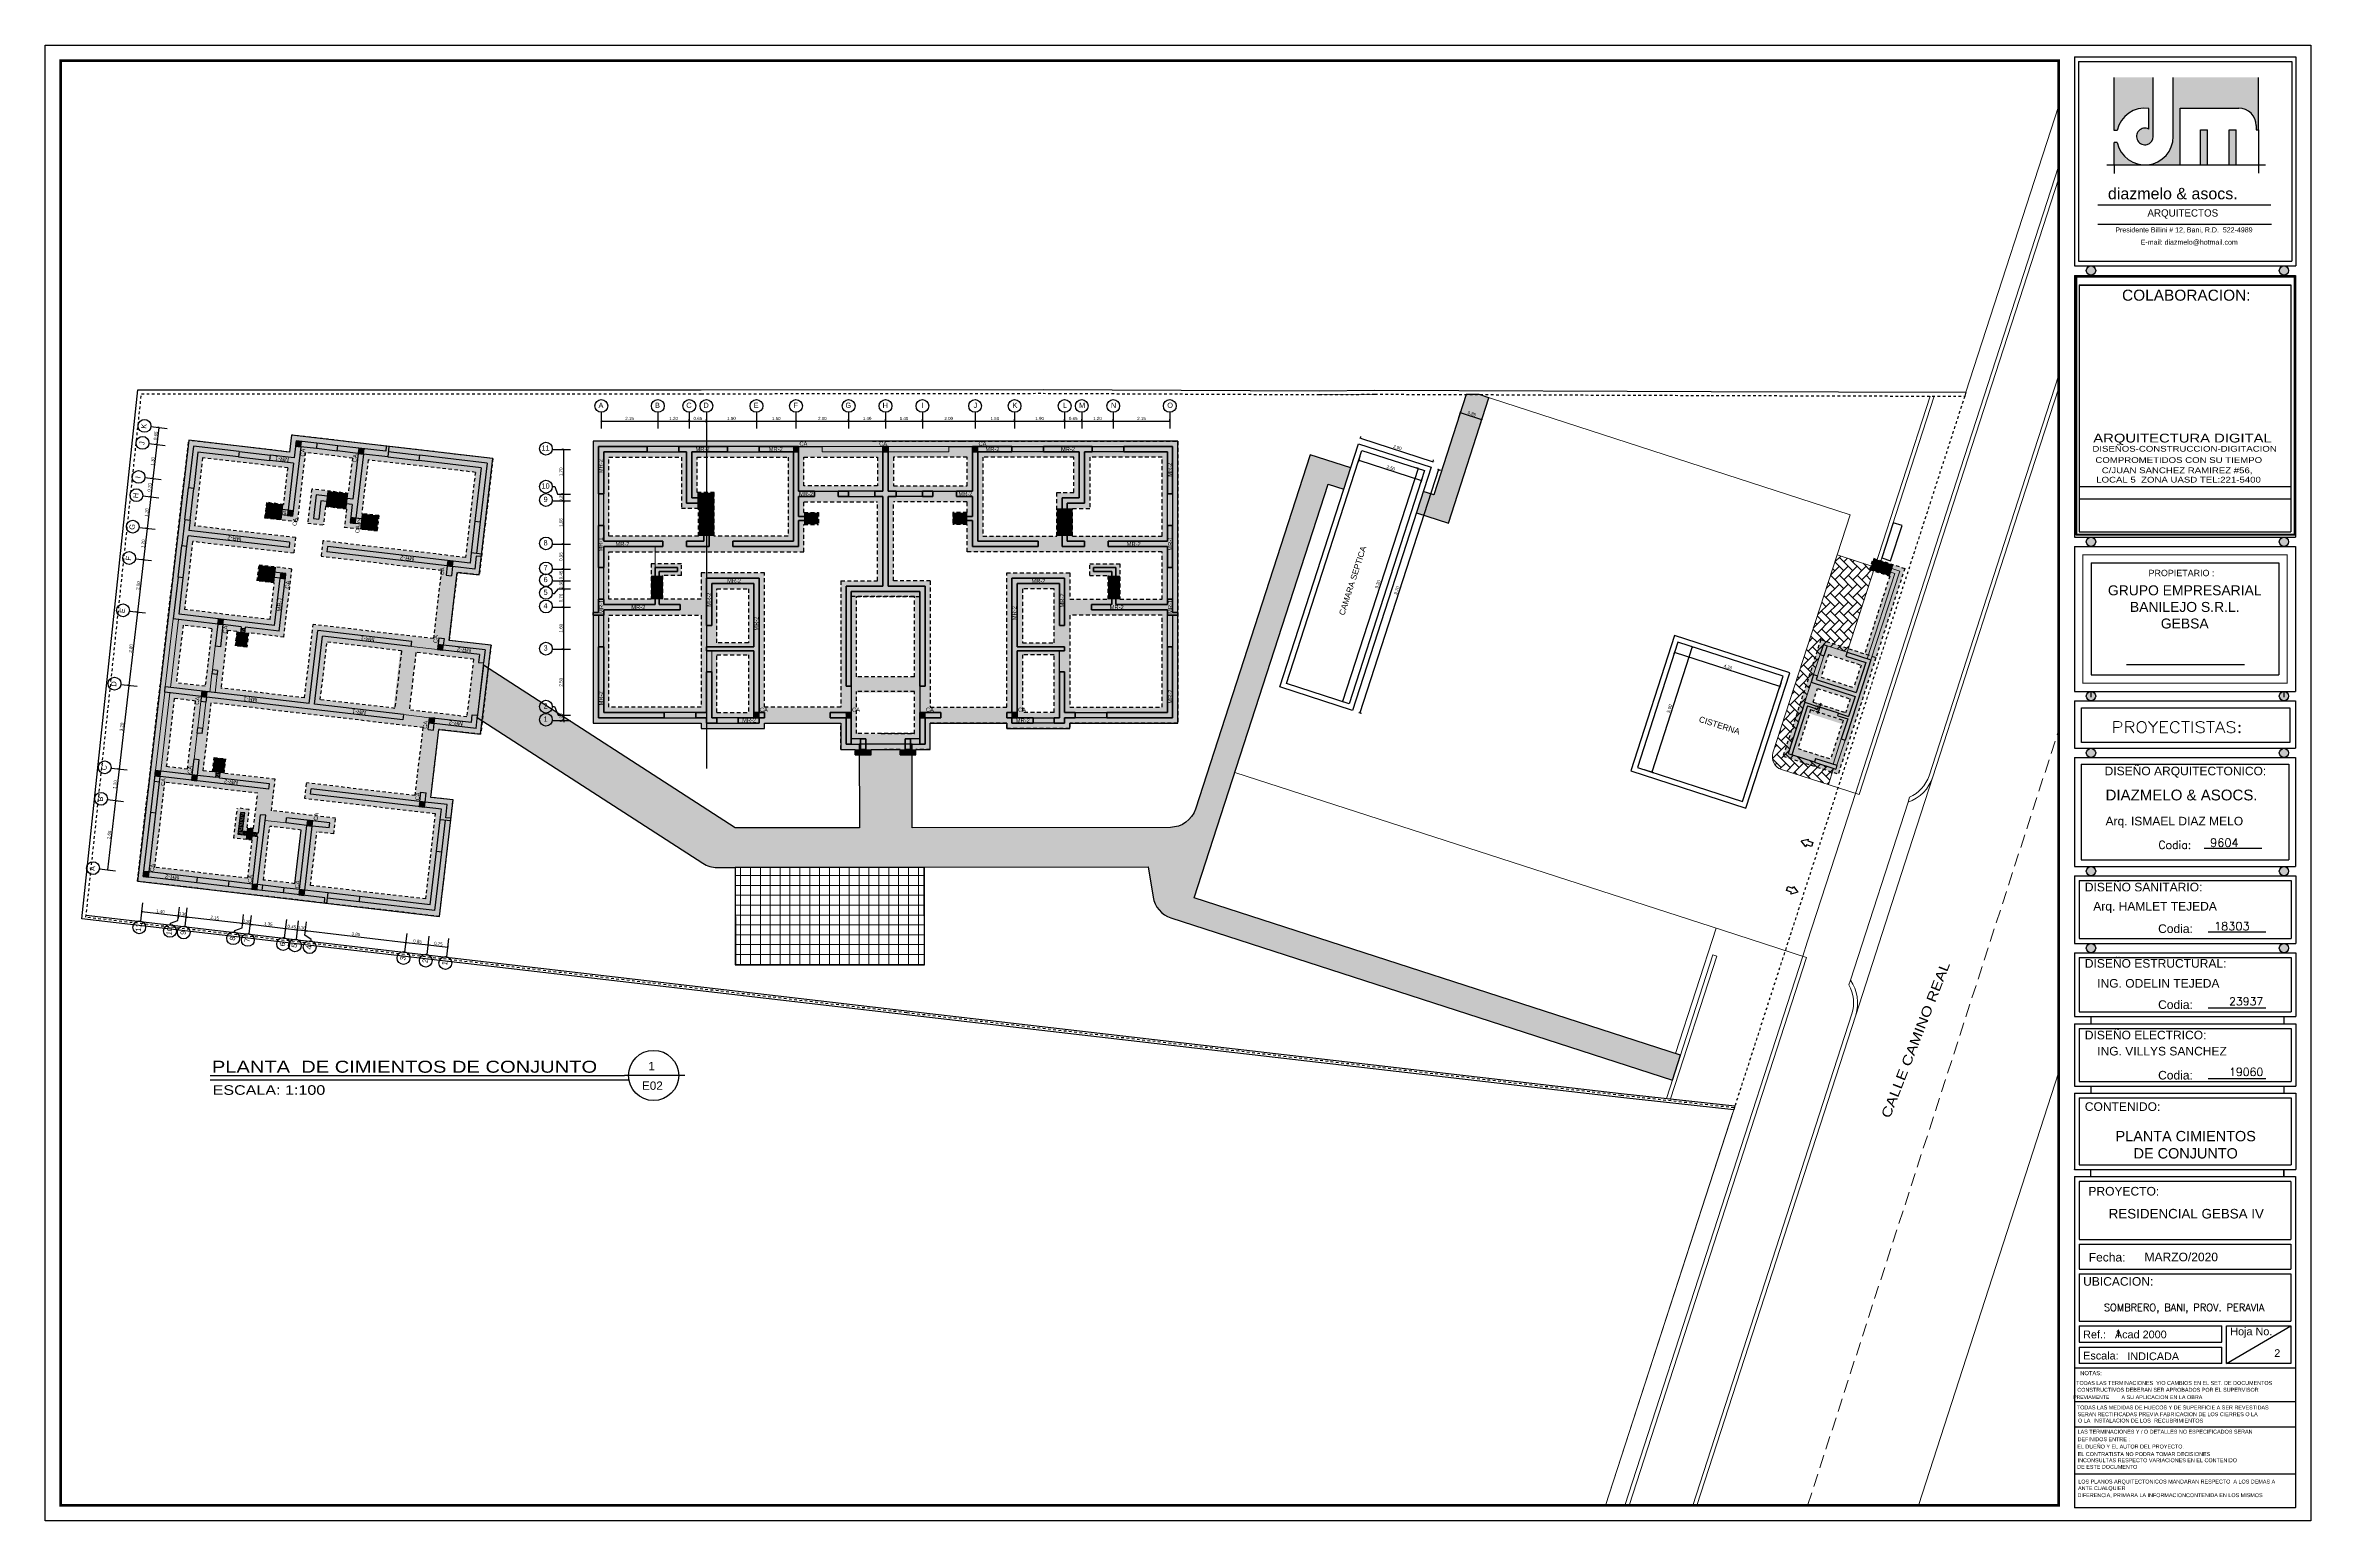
# Model space of a CAD drawing. Header units: feet. Extents: x 317 to 512, y -141 to 162.
# Drawn here: x 387.6 to 473.6, y 106.4 to 162.4 of the extents above; entities that cross this region are included whole.
import ezdxf
from ezdxf.enums import TextEntityAlignment as Align

# ---------------------------------------------------------------- set-up
doc = ezdxf.new("R2010")
doc.units = ezdxf.units.FT
doc.header["$MEASUREMENT"] = 0
doc.linetypes.add('DASHDOT', pattern=[1, 0.5, -0.25, 0, -0.25])
doc.linetypes.add('HIDDEN', pattern=[0.375, 0.25, -0.125])
for name, color, linetype in [('00-ZAP_B6', 160, 'Continuous'), ('00-ZAP_B8', 22, 'Continuous'), ('1', 1, 'Continuous'), ('CIMIENTO', 3, 'HIDDEN'), ('columna', 9, 'Continuous'), ('DIM', 10, 'Continuous'), ('HOJA', 7, 'Continuous'), ('LUCES', 5, 'Continuous'), ('MARCO', 1, 'Continuous'), ('MUROS', 7, 'Continuous'), ('PERT-VENT', 8, 'Continuous'), ('PISO', 8, 'Continuous'), ('PISOS', 8, 'Continuous'), ('relleno', 8, 'Continuous'), ('SOLAR', 7, 'DASHDOT'), ('TARGETA', 3, 'Continuous'), ('TARJETA2', 1, 'Continuous'), ('TEXTO', 2, 'Continuous'), ('TEXTOS', 3, 'Continuous'), ('TEXXT', 2, 'Continuous'), ('VENTANA', 8, 'Continuous')]:
    doc.layers.add(name, color=color, linetype=linetype)
for name, color, linetype, lineweight in [('A-GENM', 8, 'Continuous', 9), ('arq-pisos', 251, 'Continuous', 5), ('closet', 8, 'Continuous', 5), ('Dimension', 7, 'Continuous', 5), ('MB', 8, 'Continuous', 20), ('VUELOS', 8, 'HIDDEN', 0)]:
    doc.layers.add(name, color=color, linetype=linetype, lineweight=lineweight)
doc.styles.add('DAMIAN', font='arial.ttf', dxfattribs={"height": 0.12})
doc.styles.add('DIMTEXT', font='dim', dxfattribs={"width": 0.75, "bigfont": 'special'})
doc.styles.add('GENERATED_STYLE_1', font='arial.ttf')
doc.styles.get("Standard").update_dxf_attribs({"font": 'arial.ttf'})
doc.styles.add('TITTEXTM', font='romanc.shx')
doc.dimstyles.new('KEILY', dxfattribs={"dimtxt": 0.12, "dimasz": 0.07, "dimexe": 0.07, "dimexo": 0.25, "dimgap": 0.04, "dimtad": 1, "dimzin": 1, "dimdsep": 46, "dimtxsty": 'Standard', "dimblk": 'ARCHTICK', "dimcen": 2.5, "dimclrd": 256, "dimclre": 256, "dimclrt": 7, "dimazin": 0, "dimtfac": 1, "dimtix": 1, "dimtmove": 2, "dimatfit": 1, "dimfxl": 0.35, "dimfxlon": 1, "dimtolj": 1, "dimtzin": 1, "dimarcsym": 0})
pattern_1 = [(135, (190.11292, 445.85432), (-0.33941125, 5e-17), [0.72, -0.24]), (225, (189.94322, 446.02402), (-0.33941125, 5e-17), [0.72, -0.24])]

# ---------------------------------------------------------------- blocks, each defined once
blk = doc.blocks.new('A$C254F7BEB')
at = {"layer": 'relleno', "ltscale": 45}
h = blk.add_hatch(dxfattribs=at)
h.set_pattern_fill('ANSI31', color=256, scale=0.001)
h.set_pattern_definition([(45, (-176.37313094, 318.3908807), (-8.838834765e-05, 8.838834765e-05), [])])
edge = h.paths.add_edge_path()
edge.add_line((0.18, 0), (0.4, 0))
edge.add_line((0.4, 0), (0.4, 0.35))
edge.add_line((0.4, 0.35), (0.53, 0.35))
edge.add_line((0.53, 0.35), (0.26, 0.75))
edge.add_line((0.26, 0.75), (0, 0.35))
edge.add_line((0, 0.35), (0.13, 0.35))
edge.add_line((0.13, 0.35), (0.13, 0))
edge.add_line((0.13, 0), (0.35, 0))
blk.add_lwpolyline([(0.18, 0), (0.4, 0), (0.4, 0.35), (0.53, 0.35), (0.26, 0.75), (0, 0.35), (0.13, 0.35), (0.13, 0), (0.35, 0)], dxfattribs=at)
blk = doc.blocks.new('A$C6FFE63EF')
at = {"layer": 'TEXTO', "ltscale": 0.05}
h = blk.add_hatch(color=256, dxfattribs=at)
h.paths.add_polyline_path([(1.319, 2.87), (1.319, 2.479, 3.622679), (1.401, 2.342), (1.401, 3.449), (0.672, 3.449), (0.672, 2.457), (0.725, 2.457, -0.391497)])
h.paths.add_polyline_path([(1.246, 1.809, -0.351969), (0.725, 2.227), (0.672, 2.227), (0.672, 1.809)])
h.paths.add_polyline_path([(1.91, 2.875), (3.008, 2.875, -0.414214), (3.336, 2.547), (3.336, 2.466), (3.377, 2.466), (3.377, 3.449), (1.779, 3.449), (1.779, 2.342, -0.414214), (1.246, 1.809), (1.91, 1.809)])
h.paths.add_polyline_path([(2.418, 2.465), (2.287, 2.465), (2.287, 1.809), (2.418, 1.809)], flags=17)
h.paths.add_polyline_path([(2.959, 2.465), (2.828, 2.465), (2.828, 1.809), (2.959, 1.809)], flags=17)
for p, q in [((0.671, 2.456), (0.671, 3.448)), ((1.401, 2.341), (1.401, 3.448)), ((1.778, 2.341), (1.778, 3.448)), ((3.377, 2.465), (3.377, 3.448)), ((1.319, 2.479), (1.319, 2.869)), ((1.909, 1.808), (1.909, 2.874)), ((1.909, 2.874), (3.008, 2.874)), ((0.725, 2.456), (0.671, 2.456)), ((0.671, 1.808), (0.671, 2.227)), ((0.725, 2.227), (0.671, 2.227)), ((2.287, 1.808), (2.287, 2.464)), ((2.287, 2.464), (2.418, 2.464)), ((2.418, 1.808), (2.418, 2.464)), ((2.828, 1.808), (2.828, 2.464)), ((2.828, 2.464), (2.959, 2.464)), ((2.959, 1.808), (2.959, 2.464)), ((3.336, 2.546), (3.336, 2.465)), ((3.336, 2.465), (3.377, 2.465)), ((3.377, 2.465), (3.377, 1.653)), ((0.534, 1.808), (3.512, 1.808)), ((0.671, 1.808), (0.671, 1.647)), ((0.362, 1.057), (3.61, 1.057)), ((0.362, 0.698), (3.622, 0.698))]:
    blk.add_line(p, q, dxfattribs=at)
for centre, radius, start, end in [((1.245, 2.341), 0.533, 82.0412, 167.5619), ((3.008, 2.546), 0.328, 0, 90), ((1.245, 2.341), 0.533, 192.4381, 0), ((1.245, 2.341), 0.156, 61.7263, 0)]:
    blk.add_arc(centre, radius, start, end, dxfattribs=at)
at = {"layer": 'TEXTO', "ltscale": 0.3, "width": 13.01141, "attachment_point": 1}
for s, insert, char_height in [('{\\fSwis721 Blk BT|b0|i0|c0|p34;diazmelo & asocs.}', (0.552, 1.378), 0.21489), ('{\\fComic Sans MS|b0|i0|c0|p66;ARQUITECTOS}', (1.293, 0.975), 0.13753), ('{\\fArial|b0|i0|c0|p34;Presidente Billini # 12, Bani, R.D.  522-4989}', (0.69, 0.636), 0.09455), ('{\\fArial|b0|i0|c0|p34;E-mail: diazmelo@hotmail.com}', (1.167, 0.405), 0.09455)]:
    blk.add_mtext(s, dxfattribs=dict(at, insert=insert, char_height=char_height))
blk = doc.blocks.new('_ArchTick')
at = {"color": 0, "linetype": 'ByBlock', "const_width": 0.15}
blk.add_lwpolyline([(-0.5, -0.5), (0.5, 0.5)], dxfattribs=at)
blk = doc.blocks.new('*D197')
at = {"layer": 'DEFPOINTS', "color": 0, "transparency": 16777216}
for p in [(441.18, 148.001), (441.314, 148.417), (441.989, 147.731)]:
    blk.add_point(p, dxfattribs=at)
at = {"layer": 'DIM', "lineweight": -2, "transparency": 16777216}
for p, q in [((441.257, 148.239), (441.336, 148.483)), ((442.125, 148.154), (441.314, 148.417)), ((442.066, 147.969), (442.147, 148.22))]:
    blk.add_line(p, q, dxfattribs=at)
at = {"layer": 'DIM', "lineweight": -2, "transparency": 16777216, "xscale": 0.07, "yscale": 0.07, "zscale": 0.07}
for p, rotation in [((441.314, 148.417), 162.0570126603538), ((442.125, 148.154), 342.0570126603538)]:
    blk.add_blockref('_ArchTick', p, dxfattribs=dict(at, rotation=rotation))
at = {"layer": 'DIM', "color": 7, "transparency": 16777216, "insert": (441.751, 148.382), "char_height": 0.12, "attachment_point": 5, "rotation": 342.05701}
blk.add_mtext('\\A1;0.85', dxfattribs=at)
blk = doc.blocks.new('*D198')
at = {"layer": 'DEFPOINTS', "color": 0, "transparency": 16777216}
for p in [(449.573, 139.715), (449.445, 139.318), (453.569, 138.421)]:
    blk.add_point(p, dxfattribs=at)
at = {"layer": 'DIM', "lineweight": -2, "transparency": 16777216}
for p, q in [((449.496, 139.477), (449.423, 139.252)), ((453.44, 138.025), (449.445, 139.318)), ((453.492, 138.183), (453.419, 137.958))]:
    blk.add_line(p, q, dxfattribs=at)
at = {"layer": 'DIM', "lineweight": -2, "transparency": 16777216, "xscale": 0.07, "yscale": 0.07, "zscale": 0.07}
for p, rotation in [((449.445, 139.318), 162.057012660373), ((453.44, 138.025), 342.057012660373)]:
    blk.add_blockref('_ArchTick', p, dxfattribs=dict(at, rotation=rotation))
at = {"layer": 'DIM', "color": 7, "transparency": 16777216, "insert": (451.474, 138.768), "char_height": 0.12, "attachment_point": 5, "rotation": 342.05701}
blk.add_mtext('\\A1;4.20', dxfattribs=at)
blk = doc.blocks.new('*D199')
at = {"layer": 'DEFPOINTS', "color": 0, "transparency": 16777216}
for p in [(449.573, 139.715), (448.033, 134.959), (448.577, 134.783)]:
    blk.add_point(p, dxfattribs=at)
at = {"layer": 'DIM', "lineweight": -2, "transparency": 16777216}
for p, q in [((450.117, 139.539), (448.577, 134.783)), ((449.832, 139.631), (450.184, 139.517)), ((448.292, 134.876), (448.644, 134.762))]:
    blk.add_line(p, q, dxfattribs=at)
at = {"layer": 'DIM', "lineweight": -2, "transparency": 16777216, "xscale": 0.07, "yscale": 0.07, "zscale": 0.07}
for p, rotation in [((450.117, 139.539), 72.05701266037462), ((448.577, 134.783), 252.0570126603746)]:
    blk.add_blockref('_ArchTick', p, dxfattribs=dict(at, rotation=rotation))
at = {"layer": 'DIM', "color": 7, "transparency": 16777216, "insert": (449.251, 137.192), "char_height": 0.12, "attachment_point": 5, "rotation": 72.05701}
blk.add_mtext('\\A1;5.00', dxfattribs=at)
blk = doc.blocks.new('*D215')
at = {"layer": 'DEFPOINTS', "color": 0, "transparency": 16777216}
for p in [(437.579, 146.993), (439.957, 146.222), (439.835, 145.845)]:
    blk.add_point(p, dxfattribs=at)
at = {"layer": 'DIM', "lineweight": -2, "transparency": 16777216}
for p, q in [((437.502, 146.755), (437.435, 146.548)), ((437.457, 146.615), (439.835, 145.845)), ((439.88, 145.984), (439.814, 145.778))]:
    blk.add_line(p, q, dxfattribs=at)
at = {"layer": 'DIM', "lineweight": -2, "transparency": 16777216, "xscale": 0.07, "yscale": 0.07, "zscale": 0.07}
for p, rotation in [((437.457, 146.615), 162.0515255657568), ((439.835, 145.845), 342.0515255657568)]:
    blk.add_blockref('_ArchTick', p, dxfattribs=dict(at, rotation=rotation))
at = {"layer": 'DIM', "color": 7, "transparency": 16777216, "insert": (438.677, 146.326), "char_height": 0.12, "attachment_point": 5, "rotation": 342.05153}
blk.add_mtext('\\A1;2.50', dxfattribs=at)
blk = doc.blocks.new('*D216')
at = {"layer": 'DEFPOINTS', "color": 0, "transparency": 16777216}
for p in [(437.45, 147.245), (440.209, 146.351), (440.277, 146.561)]:
    blk.add_point(p, dxfattribs=at)
at = {"layer": 'DIM', "lineweight": -2, "transparency": 16777216}
for p, q in [((437.518, 147.455), (437.54, 147.521)), ((437.518, 147.455), (440.277, 146.561)), ((440.277, 146.561), (440.299, 146.627))]:
    blk.add_line(p, q, dxfattribs=at)
at = {"layer": 'DIM', "lineweight": -2, "transparency": 16777216, "xscale": 0.07, "yscale": 0.07, "zscale": 0.07}
for p, rotation in [((437.518, 147.455), 162.0515255657574), ((440.277, 146.561), 342.0515255657574)]:
    blk.add_blockref('_ArchTick', p, dxfattribs=dict(at, rotation=rotation))
at = {"layer": 'DIM', "color": 7, "transparency": 16777216, "insert": (438.929, 147.104), "char_height": 0.12, "attachment_point": 5, "rotation": 342.05153}
blk.add_mtext('\\A1;2.90', dxfattribs=at)
blk = doc.blocks.new('*D217')
at = {"layer": 'DEFPOINTS', "color": 0, "transparency": 16777216}
for p in [(439.957, 146.222), (436.845, 137.455), (437.092, 137.375)]:
    blk.add_point(p, dxfattribs=at)
at = {"layer": 'DIM', "lineweight": -2, "transparency": 16777216}
for p, q in [((439.711, 146.302), (436.845, 137.455)), ((439.72, 146.299), (439.645, 146.324)), ((436.854, 137.452), (436.779, 137.476))]:
    blk.add_line(p, q, dxfattribs=at)
at = {"layer": 'DIM', "lineweight": -2, "transparency": 16777216, "xscale": 0.07, "yscale": 0.07, "zscale": 0.07}
for p, rotation in [((439.711, 146.302), 72.05152556575652), ((436.845, 137.455), 252.0515255657565)]:
    blk.add_blockref('_ArchTick', p, dxfattribs=dict(at, rotation=rotation))
at = {"layer": 'DIM', "color": 7, "transparency": 16777216, "insert": (438.182, 141.91), "char_height": 0.12, "attachment_point": 5, "rotation": 72.05153}
blk.add_mtext('\\A1;9.30', dxfattribs=at)
blk = doc.blocks.new('*D218')
at = {"layer": 'DEFPOINTS', "color": 0, "transparency": 16777216}
for p in [(440.209, 146.351), (437.22, 137.123), (437.5, 137.032)]:
    blk.add_point(p, dxfattribs=at)
at = {"layer": 'DIM', "lineweight": -2, "transparency": 16777216}
for p, q in [((440.489, 146.26), (437.5, 137.032)), ((440.447, 146.274), (440.556, 146.239)), ((437.458, 137.046), (437.567, 137.011))]:
    blk.add_line(p, q, dxfattribs=at)
at = {"layer": 'DIM', "lineweight": -2, "transparency": 16777216, "xscale": 0.07, "yscale": 0.07, "zscale": 0.07}
for p, rotation in [((440.489, 146.26), 72.05152556575715), ((437.5, 137.032), 252.0515255657571)]:
    blk.add_blockref('_ArchTick', p, dxfattribs=dict(at, rotation=rotation))
at = {"layer": 'DIM', "color": 7, "transparency": 16777216, "insert": (438.898, 141.677), "char_height": 0.12, "attachment_point": 5, "rotation": 72.05153}
blk.add_mtext('\\A1;9.70', dxfattribs=at)
blk = doc.blocks.new('A$C012446DC')
at = {"layer": 'PISO'}
h = blk.add_hatch(dxfattribs=at)
h.set_pattern_fill('ANSI31', color=256, scale=0.008571, angle=180)
h.set_pattern_definition([(225, (206536.064322, 1154820.960068), (0.0192434059784, -0.0192434059784), [])])
h.paths.add_polyline_path([(0, 0), (0.2, 0), (0.2, 0.2), (0, 0.2)])
at = {"layer": 'columna'}
blk.add_lwpolyline([(0.2, 0.2), (0, 0.2), (0, 0), (0.2, 0)], close=True, dxfattribs=at)
blk = doc.blocks.new('*D342')
at = {"layer": 'DEFPOINTS', "color": 0, "transparency": 16777216}
for p in [(407.272, 136.94), (407.272, 136.94), (407.272, 136.74)]:
    blk.add_point(p, dxfattribs=at)
at = {"layer": 'DIM', "lineweight": -2, "transparency": 16777216}
for p, q in [((407.272, 136.94), (407.202, 136.94)), ((407.272, 136.94), (407.272, 137.01)), ((407.272, 136.74), (407.272, 136.94)), ((407.272, 136.74), (407.202, 136.74)), ((407.272, 136.74), (407.272, 136.67))]:
    blk.add_line(p, q, dxfattribs=at)
at = {"layer": 'DIM', "lineweight": -2, "transparency": 16777216, "xscale": 0.07, "yscale": 0.07, "zscale": 0.07}
for p, rotation in [((407.272, 136.94), 270), ((407.272, 136.74), 90)]:
    blk.add_blockref('_ArchTick', p, dxfattribs=dict(at, rotation=rotation))
at = {"layer": 'DIM', "color": 7, "transparency": 16777216, "insert": (407.17, 136.84), "char_height": 0.12, "attachment_point": 5, "rotation": 90}
blk.add_mtext('\\A1;0.20', dxfattribs=at)
blk = doc.blocks.new('*D343')
at = {"layer": 'DEFPOINTS', "color": 0, "transparency": 16777216}
for p in [(407.272, 139.441), (407.272, 139.441), (407.272, 136.94)]:
    blk.add_point(p, dxfattribs=at)
at = {"layer": 'DIM', "lineweight": -2, "transparency": 16777216}
for p, q in [((407.272, 139.441), (407.202, 139.441)), ((407.272, 136.94), (407.272, 139.441)), ((407.272, 136.94), (407.202, 136.94))]:
    blk.add_line(p, q, dxfattribs=at)
at = {"layer": 'DIM', "lineweight": -2, "transparency": 16777216, "xscale": 0.07, "yscale": 0.07, "zscale": 0.07}
for p, rotation in [((407.272, 139.441), 90), ((407.272, 136.94), 270)]:
    blk.add_blockref('_ArchTick', p, dxfattribs=dict(at, rotation=rotation))
at = {"layer": 'DIM', "color": 7, "transparency": 16777216, "insert": (407.17, 138.19), "char_height": 0.12, "attachment_point": 5, "rotation": 90}
blk.add_mtext('\\A1;2.50', dxfattribs=at)
blk = doc.blocks.new('*D344')
at = {"layer": 'DEFPOINTS', "color": 0, "transparency": 16777216}
for p in [(407.272, 141.039), (407.272, 141.039), (407.272, 139.441)]:
    blk.add_point(p, dxfattribs=at)
at = {"layer": 'DIM', "lineweight": -2, "transparency": 16777216}
for p, q in [((407.272, 141.039), (407.202, 141.039)), ((407.272, 139.441), (407.272, 141.039)), ((407.272, 139.441), (407.202, 139.441))]:
    blk.add_line(p, q, dxfattribs=at)
at = {"layer": 'DIM', "lineweight": -2, "transparency": 16777216, "xscale": 0.07, "yscale": 0.07, "zscale": 0.07}
for p, rotation in [((407.272, 141.039), 90), ((407.272, 139.441), 270)]:
    blk.add_blockref('_ArchTick', p, dxfattribs=dict(at, rotation=rotation))
at = {"layer": 'DIM', "color": 7, "transparency": 16777216, "insert": (407.17, 140.24), "char_height": 0.12, "attachment_point": 5, "rotation": 90}
blk.add_mtext('\\A1;1.60', dxfattribs=at)
blk = doc.blocks.new('*D345')
at = {"layer": 'DEFPOINTS', "color": 0, "transparency": 16777216}
for p in [(407.272, 141.74), (407.304, 141.74), (407.272, 141.039)]:
    blk.add_point(p, dxfattribs=at)
at = {"layer": 'DIM', "lineweight": -2, "transparency": 16777216}
for p, q in [((407.272, 141.74), (407.202, 141.74)), ((407.272, 141.039), (407.272, 141.74)), ((407.272, 141.039), (407.202, 141.039))]:
    blk.add_line(p, q, dxfattribs=at)
at = {"layer": 'DIM', "lineweight": -2, "transparency": 16777216, "xscale": 0.07, "yscale": 0.07, "zscale": 0.07}
for p, rotation in [((407.272, 141.74), 90), ((407.272, 141.039), 270)]:
    blk.add_blockref('_ArchTick', p, dxfattribs=dict(at, rotation=rotation))
at = {"layer": 'DIM', "color": 7, "transparency": 16777216, "insert": (407.17, 141.39), "char_height": 0.12, "attachment_point": 5, "rotation": 90}
blk.add_mtext('\\A1;0.70', dxfattribs=at)
blk = doc.blocks.new('*D346')
at = {"layer": 'DEFPOINTS', "color": 0, "transparency": 16777216}
for p in [(407.272, 142.04), (407.304, 142.04), (407.304, 141.74)]:
    blk.add_point(p, dxfattribs=at)
at = {"layer": 'DIM', "lineweight": -2, "transparency": 16777216}
for p, q in [((407.272, 142.04), (407.202, 142.04)), ((407.272, 142.04), (407.272, 142.11)), ((407.272, 141.74), (407.272, 142.04)), ((407.272, 141.74), (407.202, 141.74)), ((407.272, 141.74), (407.272, 141.67))]:
    blk.add_line(p, q, dxfattribs=at)
at = {"layer": 'DIM', "lineweight": -2, "transparency": 16777216, "xscale": 0.07, "yscale": 0.07, "zscale": 0.07}
for p, rotation in [((407.272, 142.04), 270), ((407.272, 141.74), 90)]:
    blk.add_blockref('_ArchTick', p, dxfattribs=dict(at, rotation=rotation))
at = {"layer": 'DIM', "color": 7, "transparency": 16777216, "insert": (407.17, 141.89), "char_height": 0.12, "attachment_point": 5, "rotation": 90}
blk.add_mtext('\\A1;0.30', dxfattribs=at)
blk = doc.blocks.new('*D347')
at = {"layer": 'DEFPOINTS', "color": 0, "transparency": 16777216}
for p in [(407.272, 142.485), (407.272, 142.485), (407.304, 142.04)]:
    blk.add_point(p, dxfattribs=at)
at = {"layer": 'DIM', "lineweight": -2, "transparency": 16777216}
for p, q in [((407.272, 142.485), (407.202, 142.485)), ((407.272, 142.04), (407.202, 142.04)), ((407.272, 142.04), (407.272, 142.485))]:
    blk.add_line(p, q, dxfattribs=at)
at = {"layer": 'DIM', "lineweight": -2, "transparency": 16777216, "xscale": 0.07, "yscale": 0.07, "zscale": 0.07}
for p, rotation in [((407.272, 142.485), 90), ((407.272, 142.04), 270)]:
    blk.add_blockref('_ArchTick', p, dxfattribs=dict(at, rotation=rotation))
at = {"layer": 'DIM', "color": 7, "transparency": 16777216, "insert": (407.17, 142.262), "char_height": 0.12, "attachment_point": 5, "rotation": 90}
blk.add_mtext('\\A1;0.45', dxfattribs=at)
blk = doc.blocks.new('*D348')
at = {"layer": 'DEFPOINTS', "color": 0, "transparency": 16777216}
for p in [(407.272, 143.433), (407.272, 143.433), (407.272, 142.485)]:
    blk.add_point(p, dxfattribs=at)
at = {"layer": 'DIM', "lineweight": -2, "transparency": 16777216}
for p, q in [((407.272, 143.433), (407.202, 143.433)), ((407.272, 142.485), (407.272, 143.433)), ((407.272, 142.485), (407.202, 142.485))]:
    blk.add_line(p, q, dxfattribs=at)
at = {"layer": 'DIM', "lineweight": -2, "transparency": 16777216, "xscale": 0.07, "yscale": 0.07, "zscale": 0.07}
for p, rotation in [((407.272, 143.433), 90), ((407.272, 142.485), 270)]:
    blk.add_blockref('_ArchTick', p, dxfattribs=dict(at, rotation=rotation))
at = {"layer": 'DIM', "color": 7, "transparency": 16777216, "insert": (407.17, 142.959), "char_height": 0.12, "attachment_point": 5, "rotation": 90}
blk.add_mtext('\\A1;0.95', dxfattribs=at)
blk = doc.blocks.new('*D349')
at = {"layer": 'DEFPOINTS', "color": 0, "transparency": 16777216}
for p in [(407.272, 145.08), (407.272, 145.08), (407.272, 143.433)]:
    blk.add_point(p, dxfattribs=at)
at = {"layer": 'DIM', "lineweight": -2, "transparency": 16777216}
for p, q in [((407.272, 145.08), (407.202, 145.08)), ((407.272, 143.433), (407.272, 145.08)), ((407.272, 143.433), (407.202, 143.433))]:
    blk.add_line(p, q, dxfattribs=at)
at = {"layer": 'DIM', "lineweight": -2, "transparency": 16777216, "xscale": 0.07, "yscale": 0.07, "zscale": 0.07}
for p, rotation in [((407.272, 145.08), 90), ((407.272, 143.433), 270)]:
    blk.add_blockref('_ArchTick', p, dxfattribs=dict(at, rotation=rotation))
at = {"layer": 'DIM', "color": 7, "transparency": 16777216, "insert": (407.17, 144.257), "char_height": 0.12, "attachment_point": 5, "rotation": 90}
blk.add_mtext('\\A1;1.65', dxfattribs=at)
blk = doc.blocks.new('*D350')
at = {"layer": 'DEFPOINTS', "color": 0, "transparency": 16777216}
for p in [(407.272, 145.331), (407.272, 145.08), (407.286, 145.331)]:
    blk.add_point(p, dxfattribs=at)
at = {"layer": 'DIM', "lineweight": -2, "transparency": 16777216}
for p, q in [((407.272, 145.331), (407.272, 145.401)), ((407.272, 145.331), (407.202, 145.331)), ((407.272, 145.08), (407.202, 145.08)), ((407.272, 145.08), (407.272, 145.331)), ((407.272, 145.08), (407.272, 145.01))]:
    blk.add_line(p, q, dxfattribs=at)
at = {"layer": 'DIM', "lineweight": -2, "transparency": 16777216, "xscale": 0.07, "yscale": 0.07, "zscale": 0.07}
for p, rotation in [((407.272, 145.331), 270), ((407.272, 145.08), 90)]:
    blk.add_blockref('_ArchTick', p, dxfattribs=dict(at, rotation=rotation))
at = {"layer": 'DIM', "color": 7, "transparency": 16777216, "insert": (407.17, 145.205), "char_height": 0.12, "attachment_point": 5, "rotation": 90}
blk.add_mtext('\\A1;0.25', dxfattribs=at)
blk = doc.blocks.new('*D351')
at = {"layer": 'DEFPOINTS', "color": 0, "transparency": 16777216}
for p in [(407.272, 147.028), (407.272, 147.028), (407.286, 145.331)]:
    blk.add_point(p, dxfattribs=at)
at = {"layer": 'DIM', "lineweight": -2, "transparency": 16777216}
for p, q in [((407.272, 147.028), (407.202, 147.028)), ((407.272, 145.331), (407.272, 147.028)), ((407.272, 145.331), (407.202, 145.331))]:
    blk.add_line(p, q, dxfattribs=at)
at = {"layer": 'DIM', "lineweight": -2, "transparency": 16777216, "xscale": 0.07, "yscale": 0.07, "zscale": 0.07}
for p, rotation in [((407.272, 147.028), 90), ((407.272, 145.331), 270)]:
    blk.add_blockref('_ArchTick', p, dxfattribs=dict(at, rotation=rotation))
at = {"layer": 'DIM', "color": 7, "transparency": 16777216, "insert": (407.17, 146.179), "char_height": 0.12, "attachment_point": 5, "rotation": 90}
blk.add_mtext('\\A1;1.70', dxfattribs=at)
blk = doc.blocks.new('*D328')
at = {"layer": 'DEFPOINTS', "color": 0, "transparency": 16777216}
for p in [(408.7, 148.128), (410.846, 148.128), (410.846, 148.102)]:
    blk.add_point(p, dxfattribs=at)
at = {"layer": 'DIM', "lineweight": -2, "transparency": 16777216}
for p, q in [((408.7, 148.102), (408.7, 148.032)), ((408.7, 148.102), (410.846, 148.102)), ((410.846, 148.102), (410.846, 148.032))]:
    blk.add_line(p, q, dxfattribs=at)
at = {"layer": 'DIM', "lineweight": -2, "transparency": 16777216, "xscale": 0.07, "yscale": 0.07, "zscale": 0.07, "rotation": 180}
blk.add_blockref('_ArchTick', (408.7, 148.102), dxfattribs=at)
at = {"layer": 'DIM', "lineweight": -2, "transparency": 16777216, "xscale": 0.07, "yscale": 0.07, "zscale": 0.07}
blk.add_blockref('_ArchTick', (410.846, 148.102), dxfattribs=at)
at = {"layer": 'DIM', "color": 7, "transparency": 16777216, "insert": (409.773, 148.203), "char_height": 0.12, "attachment_point": 5}
blk.add_mtext('\\A1;2.15', dxfattribs=at)
blk = doc.blocks.new('*D329')
at = {"layer": 'DEFPOINTS', "color": 0, "transparency": 16777216}
for p in [(410.846, 148.128), (412.041, 148.102), (412.041, 148.102)]:
    blk.add_point(p, dxfattribs=at)
at = {"layer": 'DIM', "lineweight": -2, "transparency": 16777216}
for p, q in [((410.846, 148.102), (410.846, 148.032)), ((410.846, 148.102), (412.041, 148.102)), ((412.041, 148.102), (412.041, 148.172))]:
    blk.add_line(p, q, dxfattribs=at)
at = {"layer": 'DIM', "lineweight": -2, "transparency": 16777216, "xscale": 0.07, "yscale": 0.07, "zscale": 0.07, "rotation": 180}
blk.add_blockref('_ArchTick', (410.846, 148.102), dxfattribs=at)
at = {"layer": 'DIM', "lineweight": -2, "transparency": 16777216, "xscale": 0.07, "yscale": 0.07, "zscale": 0.07}
blk.add_blockref('_ArchTick', (412.041, 148.102), dxfattribs=at)
at = {"layer": 'DIM', "color": 7, "transparency": 16777216, "insert": (411.443, 148.203), "char_height": 0.12, "attachment_point": 5}
blk.add_mtext('\\A1;1.20', dxfattribs=at)
blk = doc.blocks.new('*D330')
at = {"layer": 'DEFPOINTS', "color": 0, "transparency": 16777216}
for p in [(412.041, 148.102), (412.691, 148.102), (412.691, 141.099)]:
    blk.add_point(p, dxfattribs=at)
at = {"layer": 'DIM', "lineweight": -2, "transparency": 16777216}
for p, q in [((412.041, 148.102), (412.041, 148.172)), ((412.041, 148.102), (412.691, 148.102)), ((412.691, 148.042), (412.691, 148.172))]:
    blk.add_line(p, q, dxfattribs=at)
at = {"layer": 'DIM', "lineweight": -2, "transparency": 16777216, "xscale": 0.07, "yscale": 0.07, "zscale": 0.07, "rotation": 180}
blk.add_blockref('_ArchTick', (412.041, 148.102), dxfattribs=at)
at = {"layer": 'DIM', "lineweight": -2, "transparency": 16777216, "xscale": 0.07, "yscale": 0.07, "zscale": 0.07}
blk.add_blockref('_ArchTick', (412.691, 148.102), dxfattribs=at)
at = {"layer": 'DIM', "color": 7, "transparency": 16777216, "insert": (412.366, 148.203), "char_height": 0.12, "attachment_point": 5}
blk.add_mtext('\\A1;0.65', dxfattribs=at)
blk = doc.blocks.new('*D331')
at = {"layer": 'DEFPOINTS', "color": 0, "transparency": 16777216}
for p in [(414.591, 155.131), (412.691, 148.102), (414.591, 148.102)]:
    blk.add_point(p, dxfattribs=at)
at = {"layer": 'DIM', "lineweight": -2, "transparency": 16777216}
for p, q in [((412.691, 148.102), (412.691, 148.172)), ((412.691, 148.102), (414.591, 148.102)), ((414.591, 148.162), (414.591, 148.032))]:
    blk.add_line(p, q, dxfattribs=at)
at = {"layer": 'DIM', "lineweight": -2, "transparency": 16777216, "xscale": 0.07, "yscale": 0.07, "zscale": 0.07, "rotation": 180}
blk.add_blockref('_ArchTick', (412.691, 148.102), dxfattribs=at)
at = {"layer": 'DIM', "lineweight": -2, "transparency": 16777216, "xscale": 0.07, "yscale": 0.07, "zscale": 0.07}
blk.add_blockref('_ArchTick', (414.591, 148.102), dxfattribs=at)
at = {"layer": 'DIM', "color": 7, "transparency": 16777216, "insert": (413.641, 148.203), "char_height": 0.12, "attachment_point": 5}
blk.add_mtext('\\A1;1.90', dxfattribs=at)
blk = doc.blocks.new('*D332')
at = {"layer": 'DEFPOINTS', "color": 0, "transparency": 16777216}
for p in [(414.591, 148.128), (416.091, 148.128), (416.091, 148.102)]:
    blk.add_point(p, dxfattribs=at)
at = {"layer": 'DIM', "lineweight": -2, "transparency": 16777216}
for p, q in [((414.591, 148.102), (414.591, 148.032)), ((414.591, 148.102), (416.091, 148.102)), ((416.091, 148.102), (416.091, 148.032))]:
    blk.add_line(p, q, dxfattribs=at)
at = {"layer": 'DIM', "lineweight": -2, "transparency": 16777216, "xscale": 0.07, "yscale": 0.07, "zscale": 0.07, "rotation": 180}
blk.add_blockref('_ArchTick', (414.591, 148.102), dxfattribs=at)
at = {"layer": 'DIM', "lineweight": -2, "transparency": 16777216, "xscale": 0.07, "yscale": 0.07, "zscale": 0.07}
blk.add_blockref('_ArchTick', (416.091, 148.102), dxfattribs=at)
at = {"layer": 'DIM', "color": 7, "transparency": 16777216, "insert": (415.341, 148.203), "char_height": 0.12, "attachment_point": 5}
blk.add_mtext('\\A1;1.50', dxfattribs=at)
blk = doc.blocks.new('*D333')
at = {"layer": 'DEFPOINTS', "color": 0, "transparency": 16777216}
for p in [(416.091, 148.128), (418.091, 148.102), (418.091, 148.102)]:
    blk.add_point(p, dxfattribs=at)
at = {"layer": 'DIM', "lineweight": -2, "transparency": 16777216}
for p, q in [((416.091, 148.102), (416.091, 148.032)), ((416.091, 148.102), (418.091, 148.102)), ((418.091, 148.102), (418.091, 148.172))]:
    blk.add_line(p, q, dxfattribs=at)
at = {"layer": 'DIM', "lineweight": -2, "transparency": 16777216, "xscale": 0.07, "yscale": 0.07, "zscale": 0.07, "rotation": 180}
blk.add_blockref('_ArchTick', (416.091, 148.102), dxfattribs=at)
at = {"layer": 'DIM', "lineweight": -2, "transparency": 16777216, "xscale": 0.07, "yscale": 0.07, "zscale": 0.07}
blk.add_blockref('_ArchTick', (418.091, 148.102), dxfattribs=at)
at = {"layer": 'DIM', "color": 7, "transparency": 16777216, "insert": (417.091, 148.203), "char_height": 0.12, "attachment_point": 5}
blk.add_mtext('\\A1;2.00', dxfattribs=at)
blk = doc.blocks.new('*D334')
at = {"layer": 'DEFPOINTS', "color": 0, "transparency": 16777216}
for p in [(418.091, 148.102), (419.491, 148.102), (419.491, 148.102)]:
    blk.add_point(p, dxfattribs=at)
at = {"layer": 'DIM', "lineweight": -2, "transparency": 16777216}
for p, q in [((418.091, 148.102), (418.091, 148.172)), ((418.091, 148.102), (419.491, 148.102)), ((419.491, 148.102), (419.491, 148.172))]:
    blk.add_line(p, q, dxfattribs=at)
at = {"layer": 'DIM', "lineweight": -2, "transparency": 16777216, "xscale": 0.07, "yscale": 0.07, "zscale": 0.07, "rotation": 180}
blk.add_blockref('_ArchTick', (418.091, 148.102), dxfattribs=at)
at = {"layer": 'DIM', "lineweight": -2, "transparency": 16777216, "xscale": 0.07, "yscale": 0.07, "zscale": 0.07}
blk.add_blockref('_ArchTick', (419.491, 148.102), dxfattribs=at)
at = {"layer": 'DIM', "color": 7, "transparency": 16777216, "insert": (418.791, 148.203), "char_height": 0.12, "attachment_point": 5}
blk.add_mtext('\\A1;1.40', dxfattribs=at)
blk = doc.blocks.new('*D335')
at = {"layer": 'DEFPOINTS', "color": 0, "transparency": 16777216}
for p in [(419.491, 148.102), (420.891, 148.102), (420.891, 148.102)]:
    blk.add_point(p, dxfattribs=at)
at = {"layer": 'DIM', "lineweight": -2, "transparency": 16777216}
for p, q in [((419.491, 148.102), (419.491, 148.172)), ((419.491, 148.102), (420.891, 148.102)), ((420.891, 148.102), (420.891, 148.172))]:
    blk.add_line(p, q, dxfattribs=at)
at = {"layer": 'DIM', "lineweight": -2, "transparency": 16777216, "xscale": 0.07, "yscale": 0.07, "zscale": 0.07, "rotation": 180}
blk.add_blockref('_ArchTick', (419.491, 148.102), dxfattribs=at)
at = {"layer": 'DIM', "lineweight": -2, "transparency": 16777216, "xscale": 0.07, "yscale": 0.07, "zscale": 0.07}
blk.add_blockref('_ArchTick', (420.891, 148.102), dxfattribs=at)
at = {"layer": 'DIM', "color": 7, "transparency": 16777216, "insert": (420.191, 148.203), "char_height": 0.12, "attachment_point": 5}
blk.add_mtext('\\A1;1.40', dxfattribs=at)
blk = doc.blocks.new('*D336')
at = {"layer": 'DEFPOINTS', "color": 0, "transparency": 16777216}
for p in [(420.891, 148.102), (422.891, 148.128), (422.891, 148.102)]:
    blk.add_point(p, dxfattribs=at)
at = {"layer": 'DIM', "lineweight": -2, "transparency": 16777216}
for p, q in [((420.891, 148.102), (420.891, 148.172)), ((420.891, 148.102), (422.891, 148.102)), ((422.891, 148.102), (422.891, 148.032))]:
    blk.add_line(p, q, dxfattribs=at)
at = {"layer": 'DIM', "lineweight": -2, "transparency": 16777216, "xscale": 0.07, "yscale": 0.07, "zscale": 0.07, "rotation": 180}
blk.add_blockref('_ArchTick', (420.891, 148.102), dxfattribs=at)
at = {"layer": 'DIM', "lineweight": -2, "transparency": 16777216, "xscale": 0.07, "yscale": 0.07, "zscale": 0.07}
blk.add_blockref('_ArchTick', (422.891, 148.102), dxfattribs=at)
at = {"layer": 'DIM', "color": 7, "transparency": 16777216, "insert": (421.891, 148.203), "char_height": 0.12, "attachment_point": 5}
blk.add_mtext('\\A1;2.00', dxfattribs=at)
blk = doc.blocks.new('*D337')
at = {"layer": 'DEFPOINTS', "color": 0, "transparency": 16777216}
for p in [(422.891, 148.128), (424.391, 148.102), (424.391, 148.102)]:
    blk.add_point(p, dxfattribs=at)
at = {"layer": 'DIM', "lineweight": -2, "transparency": 16777216}
for p, q in [((422.891, 148.102), (422.891, 148.032)), ((422.891, 148.102), (424.391, 148.102)), ((424.391, 148.102), (424.391, 148.172))]:
    blk.add_line(p, q, dxfattribs=at)
at = {"layer": 'DIM', "lineweight": -2, "transparency": 16777216, "xscale": 0.07, "yscale": 0.07, "zscale": 0.07, "rotation": 180}
blk.add_blockref('_ArchTick', (422.891, 148.102), dxfattribs=at)
at = {"layer": 'DIM', "lineweight": -2, "transparency": 16777216, "xscale": 0.07, "yscale": 0.07, "zscale": 0.07}
blk.add_blockref('_ArchTick', (424.391, 148.102), dxfattribs=at)
at = {"layer": 'DIM', "color": 7, "transparency": 16777216, "insert": (423.641, 148.203), "char_height": 0.12, "attachment_point": 5}
blk.add_mtext('\\A1;1.50', dxfattribs=at)
blk = doc.blocks.new('*D338')
at = {"layer": 'DEFPOINTS', "color": 0, "transparency": 16777216}
for p in [(424.391, 148.102), (426.291, 148.102), (426.291, 148.102)]:
    blk.add_point(p, dxfattribs=at)
at = {"layer": 'DIM', "lineweight": -2, "transparency": 16777216}
for p, q in [((424.391, 148.102), (424.391, 148.172)), ((424.391, 148.102), (426.291, 148.102)), ((426.291, 148.102), (426.291, 148.172))]:
    blk.add_line(p, q, dxfattribs=at)
at = {"layer": 'DIM', "lineweight": -2, "transparency": 16777216, "xscale": 0.07, "yscale": 0.07, "zscale": 0.07, "rotation": 180}
blk.add_blockref('_ArchTick', (424.391, 148.102), dxfattribs=at)
at = {"layer": 'DIM', "lineweight": -2, "transparency": 16777216, "xscale": 0.07, "yscale": 0.07, "zscale": 0.07}
blk.add_blockref('_ArchTick', (426.291, 148.102), dxfattribs=at)
at = {"layer": 'DIM', "color": 7, "transparency": 16777216, "insert": (425.341, 148.203), "char_height": 0.12, "attachment_point": 5}
blk.add_mtext('\\A1;1.90', dxfattribs=at)
blk = doc.blocks.new('*D339')
at = {"layer": 'DEFPOINTS', "color": 0, "transparency": 16777216}
for p in [(426.291, 148.102), (426.941, 148.102), (426.941, 148.102)]:
    blk.add_point(p, dxfattribs=at)
at = {"layer": 'DIM', "lineweight": -2, "transparency": 16777216}
for p, q in [((426.291, 148.102), (426.291, 148.172)), ((426.291, 148.102), (426.941, 148.102)), ((426.941, 148.102), (426.941, 148.172))]:
    blk.add_line(p, q, dxfattribs=at)
at = {"layer": 'DIM', "lineweight": -2, "transparency": 16777216, "xscale": 0.07, "yscale": 0.07, "zscale": 0.07, "rotation": 180}
blk.add_blockref('_ArchTick', (426.291, 148.102), dxfattribs=at)
at = {"layer": 'DIM', "lineweight": -2, "transparency": 16777216, "xscale": 0.07, "yscale": 0.07, "zscale": 0.07}
blk.add_blockref('_ArchTick', (426.941, 148.102), dxfattribs=at)
at = {"layer": 'DIM', "color": 7, "transparency": 16777216, "insert": (426.616, 148.203), "char_height": 0.12, "attachment_point": 5}
blk.add_mtext('\\A1;0.65', dxfattribs=at)
blk = doc.blocks.new('*D340')
at = {"layer": 'DEFPOINTS', "color": 0, "transparency": 16777216}
for p in [(426.941, 148.102), (428.136, 148.102), (428.136, 148.102)]:
    blk.add_point(p, dxfattribs=at)
at = {"layer": 'DIM', "lineweight": -2, "transparency": 16777216}
for p, q in [((426.941, 148.102), (426.941, 148.172)), ((426.941, 148.102), (428.136, 148.102)), ((428.136, 148.102), (428.136, 148.172))]:
    blk.add_line(p, q, dxfattribs=at)
at = {"layer": 'DIM', "lineweight": -2, "transparency": 16777216, "xscale": 0.07, "yscale": 0.07, "zscale": 0.07, "rotation": 180}
blk.add_blockref('_ArchTick', (426.941, 148.102), dxfattribs=at)
at = {"layer": 'DIM', "lineweight": -2, "transparency": 16777216, "xscale": 0.07, "yscale": 0.07, "zscale": 0.07}
blk.add_blockref('_ArchTick', (428.136, 148.102), dxfattribs=at)
at = {"layer": 'DIM', "color": 7, "transparency": 16777216, "insert": (427.538, 148.203), "char_height": 0.12, "attachment_point": 5}
blk.add_mtext('\\A1;1.20', dxfattribs=at)
blk = doc.blocks.new('*D341')
at = {"layer": 'DEFPOINTS', "color": 0, "transparency": 16777216}
for p in [(428.136, 148.102), (430.282, 148.102), (430.282, 148.102)]:
    blk.add_point(p, dxfattribs=at)
at = {"layer": 'DIM', "lineweight": -2, "transparency": 16777216}
for p, q in [((428.136, 148.102), (428.136, 148.172)), ((428.136, 148.102), (430.282, 148.102)), ((430.282, 148.102), (430.282, 148.172))]:
    blk.add_line(p, q, dxfattribs=at)
at = {"layer": 'DIM', "lineweight": -2, "transparency": 16777216, "xscale": 0.07, "yscale": 0.07, "zscale": 0.07, "rotation": 180}
blk.add_blockref('_ArchTick', (428.136, 148.102), dxfattribs=at)
at = {"layer": 'DIM', "lineweight": -2, "transparency": 16777216, "xscale": 0.07, "yscale": 0.07, "zscale": 0.07}
blk.add_blockref('_ArchTick', (430.282, 148.102), dxfattribs=at)
at = {"layer": 'DIM', "color": 7, "transparency": 16777216, "insert": (429.209, 148.203), "char_height": 0.12, "attachment_point": 5}
blk.add_mtext('\\A1;2.15', dxfattribs=at)
blk = doc.blocks.new('*D366')
at = {"layer": 'DEFPOINTS', "color": 0, "transparency": 16777216}
for p in [(390.258, 133.703), (390.27, 133.702), (389.951, 131.071)]:
    blk.add_point(p, dxfattribs=at)
at = {"layer": 'DIM', "lineweight": -2, "transparency": 16777216}
for p, q in [((389.964, 131.07), (390.27, 133.702)), ((390.27, 133.702), (390.34, 133.694)), ((389.964, 131.07), (390.033, 131.062))]:
    blk.add_line(p, q, dxfattribs=at)
at = {"layer": 'DIM', "lineweight": -2, "transparency": 16777216, "xscale": 0.07, "yscale": 0.07, "zscale": 0.07}
for p, rotation in [((390.27, 133.702), 83.35701266037212), ((389.964, 131.07), 263.3570126603721)]:
    blk.add_blockref('_ArchTick', p, dxfattribs=dict(at, rotation=rotation))
at = {"layer": 'DIM', "color": 7, "transparency": 16777216, "insert": (390.016, 132.398), "char_height": 0.12, "attachment_point": 5, "rotation": 83.35701}
blk.add_mtext('\\A1;2.65', dxfattribs=at)
blk = doc.blocks.new('*D367')
at = {"layer": 'DEFPOINTS', "color": 0, "transparency": 16777216}
for p in [(390.409, 134.894), (390.409, 134.894), (390.258, 133.703)]:
    blk.add_point(p, dxfattribs=at)
at = {"layer": 'DIM', "lineweight": -2, "transparency": 16777216}
for p, q in [((390.27, 133.702), (390.409, 134.894)), ((390.409, 134.894), (390.34, 134.902)), ((390.27, 133.702), (390.34, 133.694))]:
    blk.add_line(p, q, dxfattribs=at)
at = {"layer": 'DIM', "lineweight": -2, "transparency": 16777216, "xscale": 0.07, "yscale": 0.07, "zscale": 0.07}
for p, rotation in [((390.409, 134.894), 83.35701266037212), ((390.27, 133.702), 263.3570126603721)]:
    blk.add_blockref('_ArchTick', p, dxfattribs=dict(at, rotation=rotation))
at = {"layer": 'DIM', "color": 7, "transparency": 16777216, "insert": (390.239, 134.31), "char_height": 0.12, "attachment_point": 5, "rotation": 83.35701}
blk.add_mtext('\\A1;1.20', dxfattribs=at)
blk = doc.blocks.new('*D368')
at = {"layer": 'DEFPOINTS', "color": 0, "transparency": 16777216}
for p in [(390.779, 138.072), (390.779, 138.072), (390.409, 134.894)]:
    blk.add_point(p, dxfattribs=at)
at = {"layer": 'DIM', "lineweight": -2, "transparency": 16777216}
for p, q in [((390.409, 134.894), (390.779, 138.072)), ((390.779, 138.072), (390.71, 138.081)), ((390.409, 134.894), (390.34, 134.902))]:
    blk.add_line(p, q, dxfattribs=at)
at = {"layer": 'DIM', "lineweight": -2, "transparency": 16777216, "xscale": 0.07, "yscale": 0.07, "zscale": 0.07}
for p, rotation in [((390.779, 138.072), 83.35701266037212), ((390.409, 134.894), 263.3570126603721)]:
    blk.add_blockref('_ArchTick', p, dxfattribs=dict(at, rotation=rotation))
at = {"layer": 'DIM', "color": 7, "transparency": 16777216, "insert": (390.494, 136.495), "char_height": 0.12, "attachment_point": 5, "rotation": 83.35701}
blk.add_mtext('\\A1;3.20', dxfattribs=at)
blk = doc.blocks.new('*D369')
at = {"layer": 'DEFPOINTS', "color": 0, "transparency": 16777216}
for p in [(391.103, 140.854), (391.103, 140.854), (390.779, 138.072)]:
    blk.add_point(p, dxfattribs=at)
at = {"layer": 'DIM', "lineweight": -2, "transparency": 16777216}
for p, q in [((390.779, 138.072), (391.103, 140.854)), ((391.103, 140.854), (391.034, 140.862)), ((390.779, 138.072), (390.71, 138.081))]:
    blk.add_line(p, q, dxfattribs=at)
at = {"layer": 'DIM', "lineweight": -2, "transparency": 16777216, "xscale": 0.07, "yscale": 0.07, "zscale": 0.07}
for p, rotation in [((391.103, 140.854), 83.35701266037212), ((390.779, 138.072), 263.3570126603721)]:
    blk.add_blockref('_ArchTick', p, dxfattribs=dict(at, rotation=rotation))
at = {"layer": 'DIM', "color": 7, "transparency": 16777216, "insert": (390.841, 139.475), "char_height": 0.12, "attachment_point": 5, "rotation": 83.35701}
blk.add_mtext('\\A1;2.80', dxfattribs=at)
blk = doc.blocks.new('*D370')
at = {"layer": 'DEFPOINTS', "color": 0, "transparency": 16777216}
for p in [(391.335, 142.84), (391.369, 142.836), (391.103, 140.854)]:
    blk.add_point(p, dxfattribs=at)
at = {"layer": 'DIM', "lineweight": -2, "transparency": 16777216}
for p, q in [((391.103, 140.854), (391.335, 142.84)), ((391.335, 142.84), (391.265, 142.848)), ((391.103, 140.854), (391.034, 140.862))]:
    blk.add_line(p, q, dxfattribs=at)
at = {"layer": 'DIM', "lineweight": -2, "transparency": 16777216, "xscale": 0.07, "yscale": 0.07, "zscale": 0.07}
for p, rotation in [((391.335, 142.84), 83.35701266037212), ((391.103, 140.854), 263.3570126603721)]:
    blk.add_blockref('_ArchTick', p, dxfattribs=dict(at, rotation=rotation))
at = {"layer": 'DIM', "color": 7, "transparency": 16777216, "insert": (391.118, 141.859), "char_height": 0.12, "attachment_point": 5, "rotation": 83.35701}
blk.add_mtext('\\A1;2.00', dxfattribs=at)
blk = doc.blocks.new('*D371')
at = {"layer": 'DEFPOINTS', "color": 0, "transparency": 16777216}
for p in [(391.473, 144.032), (391.473, 144.032), (391.369, 142.836)]:
    blk.add_point(p, dxfattribs=at)
at = {"layer": 'DIM', "lineweight": -2, "transparency": 16777216}
for p, q in [((391.335, 142.84), (391.473, 144.032)), ((391.473, 144.032), (391.404, 144.04)), ((391.335, 142.84), (391.265, 142.848))]:
    blk.add_line(p, q, dxfattribs=at)
at = {"layer": 'DIM', "lineweight": -2, "transparency": 16777216, "xscale": 0.07, "yscale": 0.07, "zscale": 0.07}
for p, rotation in [((391.473, 144.032), 83.35701266037212), ((391.335, 142.84), 263.3570126603721)]:
    blk.add_blockref('_ArchTick', p, dxfattribs=dict(at, rotation=rotation))
at = {"layer": 'DIM', "color": 7, "transparency": 16777216, "insert": (391.303, 143.448), "char_height": 0.12, "attachment_point": 5, "rotation": 83.35701}
blk.add_mtext('\\A1;1.20', dxfattribs=at)
blk = doc.blocks.new('*D372')
at = {"layer": 'DEFPOINTS', "color": 0, "transparency": 16777216}
for p in [(391.612, 145.224), (391.612, 145.224), (391.473, 144.032)]:
    blk.add_point(p, dxfattribs=at)
at = {"layer": 'DIM', "lineweight": -2, "transparency": 16777216}
for p, q in [((391.473, 144.032), (391.612, 145.224)), ((391.612, 145.224), (391.543, 145.232)), ((391.473, 144.032), (391.404, 144.04))]:
    blk.add_line(p, q, dxfattribs=at)
at = {"layer": 'DIM', "lineweight": -2, "transparency": 16777216, "xscale": 0.07, "yscale": 0.07, "zscale": 0.07}
for p, rotation in [((391.612, 145.224), 83.35701266037212), ((391.473, 144.032), 263.3570126603721)]:
    blk.add_blockref('_ArchTick', p, dxfattribs=dict(at, rotation=rotation))
at = {"layer": 'DIM', "color": 7, "transparency": 16777216, "insert": (391.442, 144.64), "char_height": 0.12, "attachment_point": 5, "rotation": 83.35701}
blk.add_mtext('\\A1;1.20', dxfattribs=at)
blk = doc.blocks.new('*D373')
at = {"layer": 'DEFPOINTS', "color": 0, "transparency": 16777216}
for p in [(391.693, 145.919), (391.693, 145.919), (391.612, 145.224)]:
    blk.add_point(p, dxfattribs=at)
at = {"layer": 'DIM', "lineweight": -2, "transparency": 16777216}
for p, q in [((391.612, 145.224), (391.693, 145.919)), ((391.693, 145.919), (391.624, 145.928)), ((391.612, 145.224), (391.543, 145.232))]:
    blk.add_line(p, q, dxfattribs=at)
at = {"layer": 'DIM', "lineweight": -2, "transparency": 16777216, "xscale": 0.07, "yscale": 0.07, "zscale": 0.07}
for p, rotation in [((391.693, 145.919), 83.35701266037212), ((391.612, 145.224), 263.3570126603721)]:
    blk.add_blockref('_ArchTick', p, dxfattribs=dict(at, rotation=rotation))
at = {"layer": 'DIM', "color": 7, "transparency": 16777216, "insert": (391.552, 145.584), "char_height": 0.12, "attachment_point": 5, "rotation": 83.35701}
blk.add_mtext('\\A1;0.70', dxfattribs=at)
blk = doc.blocks.new('*D374')
at = {"layer": 'DEFPOINTS', "color": 0, "transparency": 16777216}
for p in [(391.844, 147.211), (391.844, 147.211), (391.693, 145.919)]:
    blk.add_point(p, dxfattribs=at)
at = {"layer": 'DIM', "lineweight": -2, "transparency": 16777216}
for p, q in [((391.693, 145.919), (391.844, 147.211)), ((391.844, 147.211), (391.774, 147.219)), ((391.693, 145.919), (391.624, 145.928))]:
    blk.add_line(p, q, dxfattribs=at)
at = {"layer": 'DIM', "lineweight": -2, "transparency": 16777216, "xscale": 0.07, "yscale": 0.07, "zscale": 0.07}
for p, rotation in [((391.844, 147.211), 83.35701266037212), ((391.693, 145.919), 263.3570126603721)]:
    blk.add_blockref('_ArchTick', p, dxfattribs=dict(at, rotation=rotation))
at = {"layer": 'DIM', "color": 7, "transparency": 16777216, "insert": (391.668, 146.577), "char_height": 0.12, "attachment_point": 5, "rotation": 83.35701}
blk.add_mtext('\\A1;1.30', dxfattribs=at)
blk = doc.blocks.new('*D375')
at = {"layer": 'DEFPOINTS', "color": 0, "transparency": 16777216}
for p in [(391.844, 147.211), (391.919, 147.856), (391.919, 147.856)]:
    blk.add_point(p, dxfattribs=at)
at = {"layer": 'DIM', "lineweight": -2, "transparency": 16777216}
for p, q in [((391.844, 147.211), (391.774, 147.219)), ((391.844, 147.211), (391.919, 147.856)), ((391.919, 147.856), (391.849, 147.864))]:
    blk.add_line(p, q, dxfattribs=at)
at = {"layer": 'DIM', "lineweight": -2, "transparency": 16777216, "xscale": 0.07, "yscale": 0.07, "zscale": 0.07}
for p, rotation in [((391.844, 147.211), 263.3570126603721), ((391.919, 147.856), 83.35701266037212)]:
    blk.add_blockref('_ArchTick', p, dxfattribs=dict(at, rotation=rotation))
at = {"layer": 'DIM', "color": 7, "transparency": 16777216, "insert": (391.781, 147.545), "char_height": 0.12, "attachment_point": 5, "rotation": 83.35701}
blk.add_mtext('\\A1;0.65', dxfattribs=at)
blk = doc.blocks.new('*D376')
at = {"layer": 'DEFPOINTS', "color": 0, "transparency": 16777216}
for p in [(402.13, 128.206), (402.13, 128.206), (402.875, 128.119)]:
    blk.add_point(p, dxfattribs=at)
at = {"layer": 'DIM', "lineweight": -2, "transparency": 16777216}
for p, q in [((402.13, 128.206), (402.138, 128.276)), ((402.875, 128.119), (402.13, 128.206)), ((402.875, 128.119), (402.883, 128.189))]:
    blk.add_line(p, q, dxfattribs=at)
at = {"layer": 'DIM', "lineweight": -2, "transparency": 16777216, "xscale": 0.07, "yscale": 0.07, "zscale": 0.07}
for p, rotation in [((402.13, 128.206), 173.3570126603723), ((402.875, 128.119), 353.3570126603723)]:
    blk.add_blockref('_ArchTick', p, dxfattribs=dict(at, rotation=rotation))
at = {"layer": 'DIM', "color": 7, "transparency": 16777216, "insert": (402.514, 128.263), "char_height": 0.12, "attachment_point": 5, "rotation": 353.35701}
blk.add_mtext('\\A1;0.75', dxfattribs=at)
blk = doc.blocks.new('*D377')
at = {"layer": 'DEFPOINTS', "color": 0, "transparency": 16777216}
for p in [(401.286, 128.304), (401.286, 128.304), (402.13, 128.206)]:
    blk.add_point(p, dxfattribs=at)
at = {"layer": 'DIM', "lineweight": -2, "transparency": 16777216}
for p, q in [((401.286, 128.304), (401.294, 128.374)), ((402.13, 128.206), (401.286, 128.304)), ((402.13, 128.206), (402.138, 128.276))]:
    blk.add_line(p, q, dxfattribs=at)
at = {"layer": 'DIM', "lineweight": -2, "transparency": 16777216, "xscale": 0.07, "yscale": 0.07, "zscale": 0.07}
for p, rotation in [((401.286, 128.304), 173.3570126603723), ((402.13, 128.206), 353.3570126603723)]:
    blk.add_blockref('_ArchTick', p, dxfattribs=dict(at, rotation=rotation))
at = {"layer": 'DIM', "color": 7, "transparency": 16777216, "insert": (401.72, 128.356), "char_height": 0.12, "attachment_point": 5, "rotation": 353.35701}
blk.add_mtext('\\A1;0.85', dxfattribs=at)
blk = doc.blocks.new('*D362')
at = {"layer": 'DEFPOINTS', "color": 0, "transparency": 16777216}
for p in [(397.462, 128.75), (397.462, 128.75), (401.275, 128.212)]:
    blk.add_point(p, dxfattribs=at)
at = {"layer": 'DIM', "lineweight": -2, "transparency": 16777216}
for p, q in [((397.462, 128.75), (397.47, 128.819)), ((401.286, 128.304), (397.462, 128.75)), ((401.286, 128.304), (401.294, 128.374))]:
    blk.add_line(p, q, dxfattribs=at)
at = {"layer": 'DIM', "lineweight": -2, "transparency": 16777216, "xscale": 0.07, "yscale": 0.07, "zscale": 0.07}
for p, rotation in [((397.462, 128.75), 173.3570126603723), ((401.286, 128.304), 353.3570126603723)]:
    blk.add_blockref('_ArchTick', p, dxfattribs=dict(at, rotation=rotation))
at = {"layer": 'DIM', "color": 7, "transparency": 16777216, "insert": (399.386, 128.628), "char_height": 0.12, "attachment_point": 5, "rotation": 353.35701}
blk.add_mtext('\\A1;3.85', dxfattribs=at)
blk = doc.blocks.new('*D363')
at = {"layer": 'DEFPOINTS', "color": 0, "transparency": 16777216}
for p in [(397.153, 128.692), (397.164, 128.784), (397.462, 128.75)]:
    blk.add_point(p, dxfattribs=at)
at = {"layer": 'DIM', "lineweight": -2, "transparency": 16777216}
for p, q in [((397.164, 128.784), (397.094, 128.793)), ((397.164, 128.784), (397.172, 128.854)), ((397.462, 128.75), (397.164, 128.784)), ((397.462, 128.75), (397.47, 128.819)), ((397.462, 128.75), (397.531, 128.742))]:
    blk.add_line(p, q, dxfattribs=at)
at = {"layer": 'DIM', "lineweight": -2, "transparency": 16777216, "xscale": 0.07, "yscale": 0.07, "zscale": 0.07}
for p, rotation in [((397.164, 128.784), 353.3570126603723), ((397.462, 128.75), 173.3570126603723)]:
    blk.add_blockref('_ArchTick', p, dxfattribs=dict(at, rotation=rotation))
at = {"layer": 'DIM', "color": 7, "transparency": 16777216, "insert": (397.325, 128.868), "char_height": 0.12, "attachment_point": 5, "rotation": 353.35701}
blk.add_mtext('\\A1;0.30', dxfattribs=at)
blk = doc.blocks.new('*D378')
at = {"layer": 'DEFPOINTS', "color": 0, "transparency": 16777216}
for p in [(396.717, 128.836), (396.717, 128.836), (397.164, 128.784)]:
    blk.add_point(p, dxfattribs=at)
at = {"layer": 'DIM', "lineweight": -2, "transparency": 16777216}
for p, q in [((396.717, 128.836), (396.725, 128.906)), ((397.164, 128.784), (396.717, 128.836)), ((397.164, 128.784), (397.172, 128.854))]:
    blk.add_line(p, q, dxfattribs=at)
at = {"layer": 'DIM', "lineweight": -2, "transparency": 16777216, "xscale": 0.07, "yscale": 0.07, "zscale": 0.07}
for p, rotation in [((396.717, 128.836), 173.3570126603723), ((397.164, 128.784), 353.3570126603723)]:
    blk.add_blockref('_ArchTick', p, dxfattribs=dict(at, rotation=rotation))
at = {"layer": 'DIM', "color": 7, "transparency": 16777216, "insert": (396.952, 128.911), "char_height": 0.12, "attachment_point": 5, "rotation": 353.35701}
blk.add_mtext('\\A1;0.45', dxfattribs=at)
blk = doc.blocks.new('*D379')
at = {"layer": 'DEFPOINTS', "color": 0, "transparency": 16777216}
for p in [(395.376, 128.993), (395.376, 128.993), (396.717, 128.836)]:
    blk.add_point(p, dxfattribs=at)
at = {"layer": 'DIM', "lineweight": -2, "transparency": 16777216}
for p, q in [((395.376, 128.993), (395.384, 129.062)), ((396.717, 128.836), (395.376, 128.993)), ((396.717, 128.836), (396.725, 128.906))]:
    blk.add_line(p, q, dxfattribs=at)
at = {"layer": 'DIM', "lineweight": -2, "transparency": 16777216, "xscale": 0.07, "yscale": 0.07, "zscale": 0.07}
for p, rotation in [((395.376, 128.993), 173.3570126603723), ((396.717, 128.836), 353.3570126603723)]:
    blk.add_blockref('_ArchTick', p, dxfattribs=dict(at, rotation=rotation))
at = {"layer": 'DIM', "color": 7, "transparency": 16777216, "insert": (396.058, 129.015), "char_height": 0.12, "attachment_point": 5, "rotation": 353.35701}
blk.add_mtext('\\A1;1.35', dxfattribs=at)
blk = doc.blocks.new('*D380')
at = {"layer": 'DEFPOINTS', "color": 0, "transparency": 16777216}
for p in [(395.08, 129.027), (395.091, 129.119), (395.376, 128.993)]:
    blk.add_point(p, dxfattribs=at)
at = {"layer": 'DIM', "lineweight": -2, "transparency": 16777216}
for p, q in [((395.08, 129.027), (395.011, 129.035)), ((395.08, 129.027), (395.072, 128.958)), ((395.376, 128.993), (395.08, 129.027)), ((395.376, 128.993), (395.384, 129.062)), ((395.376, 128.993), (395.445, 128.985))]:
    blk.add_line(p, q, dxfattribs=at)
at = {"layer": 'DIM', "lineweight": -2, "transparency": 16777216, "xscale": 0.07, "yscale": 0.07, "zscale": 0.07}
for p, rotation in [((395.08, 129.027), 353.3570126603723), ((395.376, 128.993), 173.3570126603723)]:
    blk.add_blockref('_ArchTick', p, dxfattribs=dict(at, rotation=rotation))
at = {"layer": 'DIM', "color": 7, "transparency": 16777216, "insert": (395.24, 129.11), "char_height": 0.12, "attachment_point": 5, "rotation": 353.35701}
blk.add_mtext('\\A1;0.30', dxfattribs=at)
blk = doc.blocks.new('*D364')
at = {"layer": 'DEFPOINTS', "color": 0, "transparency": 16777216}
for p in [(392.932, 129.184), (392.942, 129.276), (395.08, 129.027)]:
    blk.add_point(p, dxfattribs=at)
at = {"layer": 'DIM', "lineweight": -2, "transparency": 16777216}
for p, q in [((392.942, 129.276), (392.95, 129.346)), ((395.08, 129.027), (392.942, 129.276)), ((395.08, 129.027), (395.088, 129.097))]:
    blk.add_line(p, q, dxfattribs=at)
at = {"layer": 'DIM', "lineweight": -2, "transparency": 16777216, "xscale": 0.07, "yscale": 0.07, "zscale": 0.07}
for p, rotation in [((392.942, 129.276), 173.3570126603723), ((395.08, 129.027), 353.3570126603723)]:
    blk.add_blockref('_ArchTick', p, dxfattribs=dict(at, rotation=rotation))
at = {"layer": 'DIM', "color": 7, "transparency": 16777216, "insert": (394.023, 129.252), "char_height": 0.12, "attachment_point": 5, "rotation": 353.35701}
blk.add_mtext('\\A1;2.15', dxfattribs=at)
blk = doc.blocks.new('*D381')
at = {"layer": 'DEFPOINTS', "color": 0, "transparency": 16777216}
for p in [(392.644, 129.311), (392.655, 129.403), (392.942, 129.276)]:
    blk.add_point(p, dxfattribs=at)
at = {"layer": 'DIM', "lineweight": -2, "transparency": 16777216}
for p, q in [((392.644, 129.311), (392.575, 129.319)), ((392.644, 129.311), (392.636, 129.241)), ((392.942, 129.276), (392.644, 129.311)), ((392.942, 129.276), (392.95, 129.346)), ((392.942, 129.276), (393.012, 129.268))]:
    blk.add_line(p, q, dxfattribs=at)
at = {"layer": 'DIM', "lineweight": -2, "transparency": 16777216, "xscale": 0.07, "yscale": 0.07, "zscale": 0.07}
for p, rotation in [((392.644, 129.311), 353.3570126603723), ((392.942, 129.276), 173.3570126603723)]:
    blk.add_blockref('_ArchTick', p, dxfattribs=dict(at, rotation=rotation))
at = {"layer": 'DIM', "color": 7, "transparency": 16777216, "insert": (392.805, 129.394), "char_height": 0.12, "attachment_point": 5, "rotation": 353.35701}
blk.add_mtext('\\A1;0.30', dxfattribs=at)
blk = doc.blocks.new('*D365')
at = {"layer": 'DEFPOINTS', "color": 0, "transparency": 16777216}
for p in [(391.243, 129.383), (391.254, 129.475), (392.645, 129.313)]:
    blk.add_point(p, dxfattribs=at)
at = {"layer": 'DIM', "lineweight": -2, "transparency": 16777216}
for p, q in [((391.254, 129.475), (391.262, 129.545)), ((392.645, 129.313), (391.254, 129.475)), ((392.645, 129.313), (392.653, 129.383))]:
    blk.add_line(p, q, dxfattribs=at)
at = {"layer": 'DIM', "lineweight": -2, "transparency": 16777216, "xscale": 0.07, "yscale": 0.07, "zscale": 0.07}
for p, rotation in [((391.254, 129.475), 173.3570126603723), ((392.645, 129.313), 353.3570126603723)]:
    blk.add_blockref('_ArchTick', p, dxfattribs=dict(at, rotation=rotation))
at = {"layer": 'DIM', "color": 7, "transparency": 16777216, "insert": (391.961, 129.495), "char_height": 0.12, "attachment_point": 5, "rotation": 353.35701}
blk.add_mtext('\\A1;1.40', dxfattribs=at)
blk = doc.blocks.new('*D382')
at = {"lineweight": -2, "transparency": 16777216}
for p, q in [((454.848, 137.073), (454.962, 137.036)), ((454.896, 137.057), (454.874, 136.991)), ((454.988, 137.343), (454.896, 137.057)), ((454.941, 137.358), (455.055, 137.321)), ((454.988, 137.343), (455.01, 137.409))]:
    blk.add_line(p, q, dxfattribs=at)
at = {"layer": 'DEFPOINTS', "color": 0, "transparency": 16777216}
for p in [(454.61, 137.15), (454.703, 137.435), (454.896, 137.057)]:
    blk.add_point(p, dxfattribs=at)
at = {"lineweight": -2, "transparency": 16777216, "xscale": 0.07, "yscale": 0.07, "zscale": 0.07}
for p, rotation in [((454.896, 137.057), 72.05701266039968), ((454.988, 137.343), 252.0570126603997)]:
    blk.add_blockref('_ArchTick', p, dxfattribs=dict(at, rotation=rotation))
at = {"color": 7, "transparency": 16777216, "insert": (454.845, 137.231), "char_height": 0.12, "attachment_point": 5, "rotation": 72.05701}
blk.add_mtext('\\A1;0.30', dxfattribs=at)

msp = doc.modelspace()

# ---------------------------------------------------------------- hatches: boundary and pattern name
at = {"layer": 'arq-pisos'}
h = msp.add_hatch(dxfattribs=at)
h.set_pattern_fill('AR-HBONE', color=256, scale=0.06, angle=90)
h.set_pattern_definition(pattern_1)
edge = h.paths.add_edge_path()
edge.add_line((436.89042, 145.51566), (437.15235, 146.3243))
edge.add_line((437.15235, 146.3243), (435.6094, 146.82393))
edge.add_line((435.6094, 146.82393), (431.25436, 133.37497))
edge.add_arc((430.30299, 133.68304), 1, 270.0736793, 342.0570127, ccw=False)
edge.add_line((430.30428, 132.68304), (420.49869, 132.67043))
edge.add_line((420.49869, 132.67043), (420.49869, 135.83985))
edge.add_line((420.49869, 135.83985), (418.49461, 135.83728))
edge.add_line((418.49461, 135.83728), (418.49869, 132.66642))
edge.add_line((418.49869, 132.66642), (413.78545, 132.66036))
edge.add_line((413.78545, 132.66036), (404.22432, 138.83826))
edge.add_line((404.22432, 138.83826), (403.99295, 136.85169))
edge.add_line((403.99295, 136.85169), (412.55467, 131.31955))
edge.add_arc((413.09739, 132.15947), 1, 237.1315813, 270.0736793)
edge.add_line((413.09867, 131.15947), (413.78738, 131.15892))
edge.add_line((413.78738, 131.15892), (420.96403, 131.16814))
edge.add_line((420.96403, 131.16814), (420.96403, 131.16959))
edge.add_line((420.96403, 131.16959), (429.46012, 131.18051))
edge.add_line((429.46012, 131.18051), (429.64726, 130.03659))
edge.add_arc((430.63414, 130.19804), 1, 189.2909241, 252.0570127)
edge.add_line((430.32607, 129.24668), (449.36412, 123.08178))
edge.add_line((449.36412, 123.08178), (449.67219, 124.03314))
edge.add_line((449.67219, 124.03314), (431.21064, 130.01136))
edge.add_line((431.21064, 130.01136), (436.2938, 145.70886))
edge.add_line((436.2938, 145.70886), (436.89042, 145.51566))
h.paths.add_polyline_path([(439.90701, 145.43228), (439.64508, 144.62365), (440.8629, 144.22929), (442.39305, 148.98941), (442.02526, 149.10851), (441.53883, 149.11057), (440.3059, 145.30311)])
h = msp.add_hatch(dxfattribs=at)
h.set_pattern_fill('AR-HBONE', color=256, scale=0.06, angle=90)
h.set_pattern_definition(pattern_1)
edge = h.paths.add_edge_path()
edge.add_line((457.0463, 142.5626), (455.61507, 143.02606))
edge.add_line((455.61507, 143.02606), (453.18132, 135.51029))
edge.add_arc((453.657, 135.35625), 0.5, 162.0570127, 243.895719)
edge.add_line((453.43699, 134.90726), (455.28682, 134.30825))
edge.add_line((455.28682, 134.30825), (455.4855, 134.92182))
edge.add_line((455.4855, 134.92182), (453.75496, 135.4822))
edge.add_line((453.75496, 135.4822), (455.09507, 139.62063))
edge.add_line((455.09507, 139.62063), (455.99886, 139.32796))
edge.add_line((455.99886, 139.32796), (457.0463, 142.5626))
h = msp.add_hatch(dxfattribs=at)
h.set_pattern_fill('NET', color=256, scale=3, angle=90)
h.set_pattern_definition([(90, (190.11292, 445.8543), (-0.375, 2e-17), []), (180, (190.11292, 445.8543), (-5e-17, -0.375), [])])
h.paths.add_polyline_path([(420.96879, 127.46815), (420.96879, 131.15892), (413.78738, 131.15892), (413.78738, 127.46815)])
at = {"layer": 'relleno'}
h = msp.add_hatch(dxfattribs=at)
h.set_pattern_fill('ANSI31', color=256, scale=0.015, angle=128.3570127, style=0)
h.set_pattern_definition([(173.3570127, (707.257804, -1680.314726), (-0.0055093751, -0.0473052578), [])])
h.paths.add_polyline_path([(395.03036, 140.28901), (394.96171, 139.69956), (395.1107, 139.68221), (395.17935, 140.27166)])
h = msp.add_hatch(dxfattribs=at)
h.set_pattern_fill('ANSI31', color=256, scale=0.015, angle=128.3570127, style=0)
h.set_pattern_definition([(173.3570127, (706.35833, -1685.445117), (-0.0055093751, -0.0473052578), [])])
h.paths.add_polyline_path([(394.13088, 135.15862), (394.06223, 134.56917), (394.21122, 134.55182), (394.27987, 135.14127)])
h = msp.add_hatch(dxfattribs=at)
h.set_pattern_fill('ANSI31', color=256, scale=0.015, angle=128.3570127, style=0)
h.set_pattern_definition([(173.3570127, (707.23693, -1687.409947), (-0.0055093751, -0.0473052578), [])])
h.paths.add_polyline_path([(395.01544, 133.25005), (394.91536, 132.40596), (395.06552, 132.38847), (395.1656, 133.23256)])
h = msp.add_hatch(dxfattribs=at)
h.set_pattern_fill('ANSI31', color=256, scale=0.015, angle=38.3570127, style=0)
h.set_pattern_definition([(83.3570127, (-1424.73159, -179.78191), (-0.0473052578, 0.0055093751), [])])
h.paths.add_polyline_path([(395.67517, 132.46907), (395.08431, 132.53966), (395.06683, 132.3895), (395.65768, 132.31891)])
at = {"layer": 'TEXTOS'}
h = msp.add_hatch(color=7, dxfattribs=at)
h.paths.add_polyline_path([(465.43331, 153.81486, 1), (465.07827, 153.81486, 1)])
h.paths.add_polyline_path([(472.75994, 153.81486, 1), (472.4049, 153.81486, 1)])
h = msp.add_hatch(color=7, dxfattribs=at)
h.paths.add_polyline_path([(465.43331, 143.52291, 1), (465.07827, 143.52291, 1)])
h.paths.add_polyline_path([(472.75994, 143.52291, 1), (472.4049, 143.52291, 1)])
h = msp.add_hatch(color=7, dxfattribs=at)
h.paths.add_polyline_path([(465.25579, 137.84473, 1), (465.25579, 137.48969, 1)])
h.paths.add_polyline_path([(472.58242, 137.84473, 1), (472.58242, 137.48969, 1)])
h = msp.add_hatch(color=7, dxfattribs=at)
h.paths.add_polyline_path([(465.25579, 135.68274, 1), (465.25579, 135.3277, 1)])
h.paths.add_polyline_path([(472.58242, 135.68274, 1), (472.58242, 135.3277, 1)])
h = msp.add_hatch(color=7, dxfattribs=at)
h.paths.add_polyline_path([(465.25579, 131.19705, 1), (465.25579, 130.84201, 1)])
h.paths.add_polyline_path([(472.58242, 131.19705, 1), (472.58242, 130.84201, 1)])
h = msp.add_hatch(color=7, dxfattribs=at)
h.paths.add_polyline_path([(465.25579, 128.27933, 1), (465.25579, 127.92429, 1)])
h.paths.add_polyline_path([(472.58242, 128.27933, 1), (472.58242, 127.92429, 1)])

# ---------------------------------------------------------------- linework, layer by layer
for points in [[(404.58426, 146.68329), (396.93828, 147.57377), (396.8631, 146.92819), (393.03662, 147.37383), (391.08737, 130.63691), (402.55982, 129.30078), (403.07461, 133.7209), (402.23031, 133.81924), (402.53109, 136.40178), (404.12035, 136.21669), (404.51367, 139.59386), (402.92441, 139.77895), (403.22518, 142.3615), (404.06948, 142.26317)], [(408.39094, 147.33985), (408.39094, 136.63985), (412.49094, 136.63985), (412.49094, 136.43985), (414.89094, 136.43985), (414.89094, 136.63985), (417.79094, 136.63985), (417.79094, 135.63985), (418.34094, 135.63985), (418.34094, 135.43985), (418.94094, 135.43985), (418.94094, 135.63985), (420.04094, 135.63985), (420.04094, 135.43985), (420.64094, 135.43985), (420.64094, 135.63985), (421.19094, 135.63985), (421.19094, 136.63985), (424.09094, 136.63985), (424.09094, 136.43985), (426.49094, 136.43985), (426.49094, 136.63985), (430.59094, 136.63985), (430.59094, 147.33985)]]:
    msp.add_lwpolyline(points, close=True)
at = {"layer": '00-ZAP_B6', "const_width": 0.45}
for points in [[(416.39094, 144.40408), (416.94094, 144.40408)], [(422.59094, 144.40408), (422.04094, 144.40408)], [(457.97117, 142.57845), (455.44499, 134.77727)], [(456.9267, 142.68016), (457.6878, 142.43371)], [(410.59094, 142.46485), (411.74094, 142.46485)], [(410.81594, 142.23985), (410.81594, 141.33942)], [(427.24094, 142.46485), (428.39094, 142.46485)], [(428.16594, 142.23985), (428.16594, 141.33942)], [(395.08247, 140.0882), (395.01885, 139.5419)], [(413.09094, 139.46065), (414.29094, 139.46065)], [(424.69094, 139.46065), (425.89094, 139.46065)], [(453.7801, 135.31639), (455.21263, 139.74023)], [(455.35737, 139.45686), (456.59415, 139.05637)], [(454.94148, 138.17252), (456.17825, 137.77203)], [(454.63341, 137.22115), (455.87018, 136.82066)], [(394.22349, 135.30546), (394.15986, 134.75915)], [(454.06348, 135.46113), (455.30025, 135.06064)], [(395.10788, 133.3903), (394.97484, 132.24802)], [(395.22436, 132.44548), (395.47268, 132.41656)]]:
    msp.add_lwpolyline(points, dxfattribs=at)
at = {"layer": '00-ZAP_B8', "const_width": 0.6}
for points in [[(393.00191, 147.07585), (396.82839, 146.6302)], [(397.16686, 146.94308), (396.8603, 144.31089)], [(396.90358, 147.27579), (404.54956, 146.3853)], [(408.69094, 147.33985), (408.69094, 136.63985)], [(408.99094, 147.03985), (429.99094, 147.03985)], [(430.29094, 147.33985), (430.29094, 136.63985)], [(393.2652, 146.74316), (391.45476, 131.19818)], [(399.54842, 146.66573), (399.24186, 144.03352)], [(404.21687, 146.12202), (403.8409, 142.89384)], [(412.04094, 146.73985), (412.04094, 144.78985)], [(416.09094, 146.73985), (416.09094, 143.73985)], [(419.49094, 146.73985), (419.49094, 145.63985)], [(422.89094, 146.73985), (422.89094, 143.73985)], [(426.94094, 146.73985), (426.94094, 145.38985)], [(398.00398, 145.48648), (397.85359, 144.19521)], [(398.26726, 145.15379), (399.05956, 145.06151)], [(412.34094, 145.08985), (412.99094, 145.08985)], [(416.39094, 145.33985), (422.59094, 145.33985)], [(425.99094, 145.08985), (427.24094, 145.08985)], [(395.95139, 144.71877), (396.59702, 144.64358)], [(399.57456, 144.2968), (400.22019, 144.22161)], [(412.69094, 144.78985), (412.69094, 143.73985)], [(419.49094, 145.03985), (419.49094, 142.03985)], [(426.29094, 144.78985), (426.29094, 143.73985)], [(393.2277, 143.82788), (397.05417, 143.38223)], [(408.99094, 143.43985), (416.39094, 143.43985)], [(422.59094, 143.43985), (429.99094, 143.43985)], [(396.65207, 142.52298), (396.3513, 139.94043)], [(398.0948, 143.26103), (404.10418, 142.56115)], [(395.67375, 142.33489), (396.31938, 142.25969)], [(402.9272, 142.3962), (402.62642, 139.81366)], [(412.79094, 142.33985), (412.79094, 136.43985)], [(413.09094, 142.03985), (414.29094, 142.03985)], [(414.59094, 142.33985), (414.59094, 136.43985)], [(418.09094, 142.03985), (418.09094, 135.63985)], [(418.39094, 141.73985), (420.59094, 141.73985)], [(420.89094, 142.03985), (420.89094, 135.63985)], [(424.39094, 142.33985), (424.39094, 136.43985)], [(424.69094, 142.03985), (425.89094, 142.03985)], [(426.19094, 142.33985), (426.19094, 136.43985)], [(408.99094, 141.03942), (412.49094, 141.03942)], [(426.49094, 141.03942), (429.99094, 141.03942)], [(392.85751, 140.64936), (396.08802, 140.27312)], [(394.21341, 140.18942), (393.95891, 138.00419)], [(397.72462, 140.08252), (404.47896, 139.29587)], [(397.9879, 139.74982), (397.7334, 137.56459)], [(401.36507, 139.3565), (401.11057, 137.17127)], [(404.14627, 139.03259), (403.89177, 136.84736)], [(392.5336, 137.86816), (404.15505, 136.51467)], [(393.59151, 137.44292), (393.29074, 134.86038)], [(418.39094, 138.08985), (420.59094, 138.08985)], [(408.99094, 136.93985), (412.49094, 136.93985)], [(413.09094, 136.73985), (414.29094, 136.73985)], [(414.89094, 136.93985), (417.79094, 136.93985)], [(421.19094, 136.93985), (424.09094, 136.93985)], [(424.69094, 136.73985), (425.89094, 136.73985)], [(426.49094, 136.93985), (429.99094, 136.93985)], [(402.2331, 136.43648), (401.93233, 133.85394)], [(418.39094, 135.93985), (420.59094, 135.93985)], [(418.64094, 135.63985), (418.64094, 135.43985)], [(420.34094, 135.63985), (420.34094, 135.43985)], [(392.16342, 134.68964), (396.28556, 134.20956)], [(395.95287, 133.94628), (395.5769, 130.7181)], [(397.4775, 134.07074), (403.0399, 133.42292)], [(396.14674, 133.01762), (398.58029, 132.73419)], [(402.70721, 133.15964), (402.33124, 129.93146)], [(397.60196, 132.54611), (397.36481, 130.50987)], [(391.12207, 130.9349), (402.59453, 129.59877)]]:
    msp.add_lwpolyline(points, dxfattribs=at)
at = {"layer": '1', "color": 4, "linetype": 'Continuous'}
for p, q in [((464.62845, 110.88349), (473.0213, 110.88349)), ((464.62845, 109.92506), (473.0213, 109.92506)), ((464.62845, 108.14073), (473.0213, 108.14073))]:
    msp.add_line(p, q, dxfattribs=at)
at = {"layer": 'A-GENM'}
for p, q in [((441.53883, 149.11057), (440.3059, 145.30311)), ((435.6094, 146.82393), (431.25436, 133.37497)), ((437.15235, 146.3243), (435.6094, 146.82393)), ((436.2938, 145.70886), (434.75345, 140.95204)), ((436.29635, 145.70803), (434.756, 140.95121)), ((440.3059, 145.30311), (439.90701, 145.43228)), ((457.0463, 142.5626), (455.61507, 143.02606)), ((392.44863, 140.5963), (392.14786, 138.01376)), ((392.64729, 140.57317), (392.34651, 137.99062)), ((431.21064, 130.01136), (434.756, 140.95121)), ((455.99886, 139.32796), (455.23777, 139.57442)), ((391.77767, 134.83524), (392.12472, 137.8151)), ((391.97633, 134.81211), (392.32338, 137.79197)), ((418.49459, 135.85336), (418.49869, 132.66642)), ((420.49459, 135.85401), (420.49869, 132.67043)), ((431.21319, 130.01053), (432.75354, 134.76735)), ((455.4855, 134.92182), (455.28526, 134.30343)), ((456.12152, 126.885), (458.30882, 133.63968)), ((458.30882, 133.63968), (458.36851, 133.82402)), ((413.78545, 132.66036), (418.49869, 132.66642)), ((420.49869, 132.67043), (429.46303, 132.68196)), ((427.62394, 132.6796), (430.30428, 132.68304)), ((413.09867, 131.15947), (429.46012, 131.18051)), ((413.78738, 131.15892), (420.96759, 131.16815)), ((431.21064, 130.01136), (449.67219, 124.03314)), ((430.32607, 129.24668), (449.36412, 123.08178)), ((451.02482, 128.85075), (449.48447, 124.09393)), ((413.78858, 127.45891), (420.96879, 127.46815))]:
    msp.add_line(p, q, dxfattribs=at)
at = {"layer": 'A-GENM', "extrusion": (7.74729e-15, 7.31823e-14, -1)}
for p, q in [((442.02526, 149.10851), (456.10799, 144.54824)), ((404.22432, 138.83826), (413.78545, 132.66036)), ((403.99295, 136.85169), (412.55467, 131.31955)), ((432.75099, 134.76818), (451.26011, 128.77455))]:
    msp.add_line(p, q, dxfattribs=at)
at = {"layer": 'A-GENM', "extrusion": (-1.45974e-15, 5.09803e-16, -1)}
msp.add_line((413.78738, 131.15892), (413.78852, 127.65479), dxfattribs=at)
at = {"layer": 'A-GENM', "extrusion": (-2.20407e-16, 5.10204e-16, -1)}
msp.add_line((420.96759, 131.16815), (420.96879, 127.46815), dxfattribs=at)
at = {"layer": 'A-GENM'}
for points in [[(460.50849, 149.19679), (464.03275, 160.08019)], [(456.31367, 133.97041), (456.60572, 134.87228), (459.23657, 142.9967), (460.15012, 145.81789), (464.03275, 157.80798)], [(456.45638, 133.9242), (456.74842, 134.82607), (459.37927, 142.95049), (460.29283, 145.77168), (464.03275, 157.32108)], [(459.10662, 134.64268), (461.56741, 142.24193), (462.48096, 145.06312), (464.03275, 149.85525)], [(456.32265, 125.55852), (456.95748, 127.51896), (458.19056, 131.32686), (459.24932, 134.59647)], [(454.31121, 127.78655), (454.48394, 128.31995), (455.71701, 132.12785), (456.31367, 133.97041)], [(454.45392, 127.74034), (451.26011, 128.77455)], [(447.56176, 106.94333), (454.31121, 127.78655)], [(447.71943, 106.94333), (454.45392, 127.74034)], [(456.06182, 126.70065), (456.12152, 126.885)], [(450.13702, 106.94333), (456.17995, 125.60473)], [(458.70367, 106.94333), (464.03275, 123.40027)], [(446.82598, 106.94333), (451.69003, 121.96418)], [(446.82598, 106.94333), (451.6575, 121.86374)]]:
    msp.add_lwpolyline(points, dxfattribs=at)
for points in [[(458.36851, 133.82402, 0.21342177), (459.10662, 134.64268), (461.56741, 142.24193), (462.48096, 145.06312), (464.03275, 149.85525)], [(458.30882, 133.63968, 0.23606798), (459.24932, 134.59647), (461.71011, 142.19572), (462.62367, 145.01691), (464.03275, 149.36835)], [(456.10799, 144.54824), (453.18132, 135.51029, 0.41421356), (453.50296, 134.88057), (456.45638, 133.9242)], [(450.13702, 106.94333), (456.17995, 125.60473, 0.21342177), (456.06182, 126.70065, 0.21342177)], [(450.29468, 106.94333), (456.32265, 125.55852, 0.23606798), (456.12152, 126.885, 0.23606798)]]:
    msp.add_lwpolyline(points, format="xyb", dxfattribs=at)
for centre, start, end in [((430.30299, 133.68304), 270.0736793, 342.0570127), ((413.09739, 132.15947), 237.1315813, 270.0736793), ((430.63414, 130.19804), 189.2909241, 252.0570127)]:
    msp.add_arc(centre, 1, start, end, dxfattribs=at)
at = {"layer": 'CIMIENTO', "ltscale": 0.5}
for p, q in [((391.08737, 130.63691), (393.03662, 147.37383)), ((396.8631, 146.92819), (393.03662, 147.37383)), ((396.93828, 147.57377), (396.8631, 146.92819)), ((404.58426, 146.68329), (396.93828, 147.57377)), ((393.56318, 146.70845), (393.2624, 144.12586)), ((396.79369, 146.33221), (393.56318, 146.70845)), ((396.79369, 146.33221), (396.63173, 144.94157)), ((397.46484, 146.90838), (397.15829, 144.27618)), ((399.25044, 146.70043), (397.46484, 146.90838)), ((399.25044, 146.70043), (399.09427, 145.3595)), ((399.84641, 146.63103), (399.60926, 144.59479)), ((403.91888, 146.15673), (399.84641, 146.63103)), ((404.58426, 146.68329), (404.06948, 142.26317)), ((397.70599, 145.52118), (397.5556, 144.22991)), ((399.09427, 145.3595), (397.70599, 145.52118)), ((403.91888, 146.15673), (403.54291, 142.92855)), ((395.98609, 145.01676), (395.91668, 144.42079)), ((396.63173, 144.94157), (395.98609, 145.01676)), ((398.23255, 144.8558), (398.15157, 144.1605)), ((399.02486, 144.76353), (398.23255, 144.8558)), ((399.02486, 144.76353), (398.94388, 144.06823)), ((400.2549, 144.5196), (399.60926, 144.59479)), ((400.2549, 144.5196), (400.18549, 143.92362)), ((397.08888, 143.68021), (393.2624, 144.12586)), ((397.15829, 144.27618), (395.91668, 144.42079)), ((397.08888, 143.68021), (397.01947, 143.08424)), ((397.5556, 144.22991), (398.15157, 144.1605)), ((400.18549, 143.92362), (398.94388, 144.06823)), ((392.89222, 140.94734), (393.19299, 143.52989)), ((397.01947, 143.08424), (393.19299, 143.52989)), ((398.1295, 143.55902), (398.0601, 142.96305)), ((402.62921, 142.43091), (398.0601, 142.96305)), ((403.54291, 142.92855), (398.1295, 143.55902)), ((456.85739, 142.46611), (456.99602, 142.89422)), ((456.99602, 142.89422), (458.18523, 142.50913)), ((395.63904, 142.0369), (395.70845, 142.63287)), ((396.28468, 141.96171), (395.63904, 142.0369)), ((396.95006, 142.48827), (395.70845, 142.63287)), ((396.12272, 140.57111), (396.28468, 141.96171)), ((396.64929, 139.90573), (396.95006, 142.48827)), ((402.62921, 142.43091), (402.32844, 139.84836)), ((403.22518, 142.3615), (402.92441, 139.77895)), ((404.06948, 142.26317), (403.22518, 142.3615)), ((457.61848, 142.21965), (456.66346, 139.27042)), ((456.85739, 142.46611), (457.61848, 142.21965)), ((458.18523, 142.50913), (457.04536, 138.98909)), ((392.82281, 140.35137), (392.56831, 138.16614)), ((393.91542, 140.22412), (392.82281, 140.35137)), ((396.12272, 140.57111), (392.89222, 140.94734)), ((393.91542, 140.22412), (393.66092, 138.03889)), ((397.43541, 137.5993), (397.75932, 140.3805)), ((402.32844, 139.84836), (397.75932, 140.3805)), ((394.5114, 140.15471), (394.25689, 137.96948)), ((394.85899, 140.11423), (394.5114, 140.15471)), ((394.85899, 140.11423), (394.79536, 139.56792)), ((395.24234, 139.51587), (394.79536, 139.56792)), ((395.30596, 140.06217), (395.24234, 139.51587)), ((396.64929, 139.90573), (395.30596, 140.06217)), ((398.03138, 137.52989), (398.28588, 139.71512)), ((401.11675, 139.38543), (398.28588, 139.71512)), ((404.51367, 139.59386), (402.92441, 139.77895)), ((404.51367, 139.59386), (404.12035, 136.21669)), ((454.99858, 139.80955), (453.56605, 135.38571)), ((454.99858, 139.80955), (457.09157, 139.13179)), ((403.84829, 139.0673), (401.66306, 139.3218)), ((403.84829, 139.0673), (403.59378, 136.88207)), ((455.28806, 139.2428), (455.01079, 138.38657)), ((455.28806, 139.2428), (456.52483, 138.84231)), ((457.09157, 139.13179), (455.65905, 134.70795)), ((456.52483, 138.84231), (456.24757, 137.98608)), ((393.66092, 138.03889), (392.56831, 138.16614)), ((397.43541, 137.5993), (394.25689, 137.96948)), ((454.70272, 137.43521), (454.87216, 137.95846)), ((454.87216, 137.95846), (456.10893, 137.55797)), ((455.01079, 138.38657), (456.24757, 137.98608)), ((392.19812, 134.98763), (392.4989, 137.57017)), ((393.29353, 137.47763), (392.4989, 137.57017)), ((392.99275, 134.89508), (393.29353, 137.47763)), ((393.58872, 134.82567), (393.8895, 137.40822)), ((401.93512, 136.47119), (393.8895, 137.40822)), ((400.86225, 137.2002), (398.03138, 137.52989)), ((403.59378, 136.88207), (401.40856, 137.13657)), ((454.6103, 137.1498), (454.13279, 135.67519)), ((454.6103, 137.1498), (455.84707, 136.74931)), ((454.70272, 137.43521), (455.9395, 137.03472)), ((455.84707, 136.74931), (455.36957, 135.2747)), ((456.10893, 137.55797), (455.9395, 137.03472)), ((401.63434, 133.88864), (401.93512, 136.47119)), ((402.23031, 133.81924), (402.53109, 136.40178)), ((404.12035, 136.21669), (402.53109, 136.40178)), ((393.93637, 134.78518), (394, 135.33149)), ((394, 135.33149), (394.44698, 135.27943)), ((394.38335, 134.73313), (394.44698, 135.27943)), ((453.56605, 135.38571), (455.65905, 134.70795)), ((454.13279, 135.67519), (455.36957, 135.2747)), ((391.75275, 131.16348), (392.12871, 134.39166)), ((395.65488, 133.98098), (392.12871, 134.39166)), ((392.99275, 134.89508), (392.19812, 134.98763)), ((393.93637, 134.78518), (393.58872, 134.82567)), ((396.32026, 134.50755), (394.38335, 134.73313)), ((396.18144, 133.3156), (396.32026, 134.50755)), ((397.4428, 133.77275), (397.51221, 134.36873)), ((401.63434, 133.88864), (397.51221, 134.36873)), ((394.75135, 132.27405), (394.88439, 133.41632)), ((395.33137, 133.36427), (394.88439, 133.41632)), ((395.25039, 132.66897), (395.33137, 133.36427)), ((395.49871, 132.64005), (395.65488, 133.98098)), ((398.61499, 133.03218), (396.18144, 133.3156)), ((402.40923, 133.19434), (397.4428, 133.77275)), ((403.07461, 133.7209), (402.23031, 133.81924)), ((402.55982, 129.30078), (403.07461, 133.7209)), ((395.49871, 132.64005), (395.25039, 132.66897)), ((395.87488, 130.68339), (396.11203, 132.71963)), ((397.30398, 132.58081), (396.11203, 132.71963)), ((397.6628, 130.47516), (397.89995, 132.5114)), ((398.54558, 132.43621), (397.89995, 132.5114)), ((398.54558, 132.43621), (398.61499, 133.03218)), ((402.03326, 129.96616), (402.40923, 133.19434)), ((402.40923, 133.19434), (402.36448, 133.19955)), ((395.44665, 132.19307), (394.75135, 132.27405)), ((395.27891, 130.7528), (395.44665, 132.19307)), ((395.27891, 130.7528), (391.75275, 131.16348)), ((402.55982, 129.30078), (391.08737, 130.63691)), ((397.06683, 130.54457), (395.87488, 130.68339)), ((402.03326, 129.96616), (397.6628, 130.47516))]:
    msp.add_line(p, q, dxfattribs=at)
at = {"layer": 'CIMIENTO', "ltscale": 0.6, "extrusion": (-2.36783e-12, 8.94772e-16, -1)}
for p, q in [((415.59102, 147.33985), (408.39094, 147.33985)), ((408.39094, 147.33985), (408.39094, 136.63985)), ((418.99085, 147.33985), (415.59102, 147.33985)), ((408.99094, 146.73985), (411.74094, 146.73985)), ((408.99094, 143.73985), (408.99094, 146.73985)), ((411.74094, 146.73985), (411.74094, 144.78985)), ((412.34094, 146.73985), (415.79094, 146.73985)), ((412.34094, 145.38985), (412.34094, 146.73985)), ((415.79094, 146.73985), (415.79094, 143.73985)), ((416.39094, 145.63985), (416.39094, 146.73985)), ((416.39094, 146.73985), (419.19094, 146.73985)), ((419.19094, 146.73985), (419.19094, 145.63985)), ((412.99094, 145.38985), (412.34094, 145.38985)), ((412.99094, 143.73985), (412.99094, 145.38985)), ((419.19094, 145.63985), (416.39094, 145.63985)), ((412.39094, 144.78985), (411.74094, 144.78985)), ((412.39094, 143.73985), (412.39094, 144.78985)), ((416.39094, 144.62908), (416.39094, 145.03985)), ((416.39094, 145.03985), (419.19094, 145.03985)), ((416.39094, 144.62908), (416.94094, 144.62908)), ((419.19094, 142.03985), (419.19094, 145.03985)), ((412.39094, 143.73985), (408.99094, 143.73985)), ((415.79094, 143.73985), (412.99094, 143.73985)), ((416.39094, 143.13985), (416.39094, 144.17908)), ((416.39094, 144.17908), (416.94094, 144.17908)), ((408.99094, 143.13985), (416.39094, 143.13985)), ((408.99094, 141.33942), (408.99094, 143.13985)), ((411.74094, 142.68985), (410.59094, 142.68985)), ((410.59094, 142.68985), (410.59094, 141.33942)), ((411.74094, 142.23985), (411.04094, 142.23985)), ((411.04094, 141.33942), (411.04094, 142.23985)), ((414.89094, 142.33985), (412.49094, 142.33985)), ((412.49094, 142.33985), (412.49094, 141.33942)), ((414.89094, 137.23985), (414.89094, 142.33985)), ((417.79094, 142.03985), (419.19094, 142.03985)), ((417.79094, 142.03985), (417.79094, 137.23985)), ((410.59094, 141.33942), (408.99094, 141.33942)), ((412.49094, 141.33942), (411.04094, 141.33942)), ((413.09094, 141.73985), (414.29094, 141.73985)), ((413.09094, 139.68565), (413.09094, 141.73985)), ((414.29094, 141.73985), (414.29094, 139.68565)), ((418.39094, 141.43985), (420.79094, 141.43985)), ((418.39094, 138.38985), (418.39094, 141.43985)), ((408.99094, 137.23985), (408.99094, 140.73942)), ((408.99094, 140.73942), (412.49094, 140.73942)), ((412.49094, 140.73942), (412.49094, 137.23985)), ((414.29094, 139.68565), (413.09094, 139.68565)), ((413.09094, 137.03985), (413.09094, 139.23565)), ((413.09094, 139.23565), (414.29094, 139.23565)), ((414.29094, 139.23565), (414.29094, 137.03985)), ((418.39094, 136.23985), (418.39094, 137.83985)), ((412.49094, 137.23985), (408.99094, 137.23985)), ((413.09094, 137.03985), (414.29094, 137.03985)), ((417.79094, 137.23985), (414.89094, 137.23985)), ((408.39094, 136.63985), (412.49094, 136.63985)), ((412.49094, 136.63985), (412.49094, 136.43985)), ((412.49094, 136.43985), (414.89094, 136.43985)), ((414.89094, 136.43985), (414.89094, 136.63985)), ((414.89094, 136.63985), (417.79094, 136.63985)), ((417.79094, 135.63985), (417.79094, 136.63985)), ((418.39094, 136.23985), (418.39094, 136.4349))]:
    msp.add_line(p, q, dxfattribs=at)
at = {"layer": 'CIMIENTO', "ltscale": 0.6, "extrusion": (2.36783e-12, 8.94772e-16, -1)}
for p, q in [((418.99085, 147.33985), (422.39085, 147.33985)), ((422.39085, 147.33985), (430.59094, 147.33985)), ((430.59094, 147.33985), (430.59094, 136.63985)), ((419.79094, 146.73985), (419.79094, 145.63985)), ((422.59094, 146.73985), (419.79094, 146.73985)), ((422.59094, 145.63985), (422.59094, 146.73985)), ((426.64094, 146.73985), (423.19094, 146.73985)), ((423.19094, 146.73985), (423.19094, 143.73985)), ((426.64094, 145.38985), (426.64094, 146.73985)), ((429.99094, 146.73985), (427.24094, 146.73985)), ((427.24094, 146.73985), (427.24094, 144.78985)), ((429.99094, 143.73985), (429.99094, 146.73985)), ((419.79094, 145.63985), (422.59094, 145.63985)), ((425.99094, 145.38985), (426.64094, 145.38985)), ((425.99094, 143.73985), (425.99094, 145.38985)), ((419.79094, 142.03985), (419.79094, 145.03985)), ((422.59094, 145.03985), (419.79094, 145.03985)), ((422.59094, 144.62908), (422.04094, 144.62908)), ((422.59094, 144.62908), (422.59094, 145.03985)), ((426.59094, 144.78985), (427.24094, 144.78985)), ((426.59094, 143.73985), (426.59094, 144.78985)), ((422.59094, 144.17908), (422.04094, 144.17908)), ((422.59094, 143.13985), (422.59094, 144.17908)), ((423.19094, 143.73985), (425.99094, 143.73985)), ((426.59094, 143.73985), (429.99094, 143.73985)), ((429.99094, 143.13985), (422.59094, 143.13985)), ((429.99094, 141.33942), (429.99094, 143.13985)), ((421.19094, 142.03985), (419.79094, 142.03985)), ((421.19094, 142.03985), (421.19094, 137.23985)), ((424.09094, 137.23985), (424.09094, 142.33985)), ((424.09094, 142.33985), (426.49094, 142.33985)), ((426.49094, 142.33985), (426.49094, 141.33942)), ((427.24094, 142.68985), (428.39094, 142.68985)), ((427.24094, 142.23985), (427.94094, 142.23985)), ((427.94094, 141.33942), (427.94094, 142.23985)), ((428.39094, 142.68985), (428.39094, 141.33942)), ((420.59094, 141.43985), (418.19094, 141.43985)), ((420.59094, 138.38985), (420.59094, 141.43985)), ((424.69094, 141.73985), (424.69094, 139.68565)), ((425.89094, 141.73985), (424.69094, 141.73985)), ((425.89094, 139.68565), (425.89094, 141.73985)), ((426.49094, 141.33942), (427.94094, 141.33942)), ((428.39094, 141.33942), (429.99094, 141.33942)), ((426.49094, 140.73942), (426.49094, 137.23985)), ((429.99094, 140.73942), (426.49094, 140.73942)), ((429.99094, 137.23985), (429.99094, 140.73942)), ((424.69094, 139.68565), (425.89094, 139.68565)), ((424.69094, 139.23565), (424.69094, 137.03985)), ((425.89094, 139.23565), (424.69094, 139.23565)), ((425.89094, 137.03985), (425.89094, 139.23565)), ((420.59094, 136.23985), (420.59094, 137.83985)), ((421.19094, 137.23985), (424.09094, 137.23985)), ((425.89094, 137.03985), (424.69094, 137.03985)), ((426.49094, 137.23985), (429.99094, 137.23985)), ((420.59094, 136.23985), (420.59094, 136.4349)), ((424.09094, 136.63985), (421.19094, 136.63985)), ((421.19094, 135.63985), (421.19094, 136.63985)), ((424.09094, 136.43985), (424.09094, 136.63985)), ((426.49094, 136.43985), (424.09094, 136.43985)), ((426.49094, 136.63985), (426.49094, 136.43985)), ((430.59094, 136.63985), (426.49094, 136.63985))]:
    msp.add_line(p, q, dxfattribs=at)
at = {"layer": 'CIMIENTO', "ltscale": 0.6}
for p, q in [((416.94094, 144.62908), (416.94094, 144.17908)), ((422.04094, 144.62908), (422.04094, 144.17908)), ((411.74094, 142.23985), (411.74094, 142.68985)), ((427.24094, 142.23985), (427.24094, 142.68985)), ((401.11675, 139.38543), (400.86225, 137.2002)), ((401.66306, 139.3218), (401.40856, 137.13657)), ((420.59094, 138.38985), (418.39094, 138.38985)), ((420.59094, 137.83985), (418.39094, 137.83985)), ((420.59094, 136.23985), (418.39094, 136.23985)), ((419.32728, 136.23985), (420.59094, 136.23985)), ((417.79094, 135.63985), (418.34094, 135.63985)), ((418.34094, 135.43985), (418.34094, 135.63985)), ((418.34094, 135.43985), (418.94094, 135.43985)), ((418.94094, 135.43985), (418.94094, 135.63985)), ((418.94094, 135.63985), (419.53382, 135.63985)), ((420.04094, 135.63985), (419.44806, 135.63985)), ((420.04094, 135.43985), (420.04094, 135.63985)), ((420.64094, 135.43985), (420.04094, 135.43985)), ((420.64094, 135.43985), (420.64094, 135.63985)), ((421.19094, 135.63985), (420.64094, 135.63985))]:
    msp.add_line(p, q, dxfattribs=at)
at = {"layer": 'closet'}
for p, q in [((410.74094, 142.53985), (410.74094, 143.33985)), ((393.93477, 138.66139), (394.03889, 139.55535)), ((401.48754, 139.54359), (402.48082, 139.42791)), ((412.89094, 138.58565), (412.89094, 139.38565)), ((404.00267, 136.93512), (404.23403, 138.9217)), ((401.18676, 136.96105), (402.18005, 136.84537)), ((393.23768, 135.26926), (393.35337, 136.26255)), ((396.73114, 132.84888), (395.93651, 132.94142))]:
    msp.add_line(p, q, dxfattribs=at)
at = {"layer": 'DIM'}
for points in [[(439.64508, 144.62365), (440.8629, 144.22929), (442.39305, 148.98941), (442.02526, 149.10851), (441.53883, 149.11057), (440.3059, 145.30311), (439.90701, 145.43228)], [(449.67219, 124.03314), (431.21064, 130.01136), (436.2938, 145.70886), (436.89042, 145.51566)]]:
    msp.add_lwpolyline(points, dxfattribs=at)
msp.add_lwpolyline([(437.15235, 146.3243), (435.6094, 146.82393), (431.25436, 133.37497, -0.3248393), (430.30428, 132.68304), (420.49869, 132.67043), (420.49869, 135.83985), (418.49461, 135.83728), (418.49869, 132.66642), (413.78545, 132.66036), (404.22432, 138.83826), (403.99295, 136.85169), (412.55467, 131.31955, 0.14473515), (413.09867, 131.15947), (413.78738, 131.15892), (413.79214, 127.45892), (420.96879, 127.46815), (420.96403, 131.16959), (429.46012, 131.18051), (429.64726, 130.03659, 0.28092767), (430.32607, 129.24668), (449.36412, 123.08178), (449.67219, 124.03314)], format="xyb", dxfattribs=at)
msp.add_lwpolyline([(420.96879, 127.46815), (420.96879, 131.15892), (413.78738, 131.15892), (413.78738, 127.46815)], close=True, dxfattribs=at)
at = {"layer": 'Dimension'}
msp.add_line((435.90016, 149.10704), (438.0101, 149.12325), dxfattribs=at)
at = {"layer": 'HOJA', "color": 17, "linetype": 'Continuous'}
for p, q in [((464.80702, 145.62251), (472.84273, 145.62251)), ((464.80702, 145.15243), (472.84273, 145.15243))]:
    msp.add_line(p, q, dxfattribs=at)
at = {"layer": 'LUCES'}
msp.add_lwpolyline([(457.31739, 142.91284), (457.65036, 142.80501), (458.08166, 144.13692), (457.74868, 144.24475)], close=True, dxfattribs=at)
at = {"layer": 'MARCO'}
msp.add_lwpolyline([(387.59222, 162.3674), (473.59652, 162.3674), (473.59652, 106.3646), (387.59222, 106.3646)], close=True, dxfattribs=at)
at = {"layer": 'MARCO', "const_width": 0.1}
msp.add_lwpolyline([(464.03275, 161.78866), (388.17096, 161.78866), (388.17096, 106.94333), (464.03275, 106.94333)], close=True, dxfattribs=at)
at = {"layer": 'MB'}
for p, q in [((455.99886, 139.32796), (459.14737, 149.05097)), ((457.28143, 142.8018), (459.30488, 149.05049)), ((421.89094, 146.93985), (421.89094, 147.13985)), ((457.80739, 142.31614), (456.75996, 139.08151)), ((457.99631, 142.41264), (456.90266, 139.0353)), ((457.0463, 142.5626), (457.80739, 142.31614)), ((457.09251, 142.70531), (457.99631, 142.41264)), ((457.23522, 142.65909), (457.99631, 142.41264)), ((450.90448, 127.83859), (449.14113, 122.39315)), ((451.04718, 127.79238), (449.29342, 122.37654)), ((450.90448, 127.83859), (451.04718, 127.79238))]:
    msp.add_line(p, q, dxfattribs=at)
at = {"layer": 'MB', "extrusion": (-2.36783e-12, 8.94772e-16, -1)}
for p, q in [((417.09094, 146.93985), (417.09094, 147.13985)), ((419.39094, 147.13985), (417.09094, 147.13985)), ((417.09094, 146.93985), (419.39094, 146.93985))]:
    msp.add_line(p, q, dxfattribs=at)
at = {"layer": 'MB', "extrusion": (-2.36659e-12, 8.94772e-16, -1)}
for p, q in [((419.59094, 147.13985), (421.89094, 147.13985)), ((421.89094, 146.93985), (419.59094, 146.93985))]:
    msp.add_line(p, q, dxfattribs=at)
at = {"layer": 'MB', "lineweight": 15, "extrusion": (7.74729e-15, 7.31823e-14, -1)}
for p, q in [((455.77413, 136.03715), (455.46606, 135.08578)), ((455.91683, 135.99093), (455.60876, 135.03957))]:
    msp.add_line(p, q, dxfattribs=at)
at = {"layer": 'MUROS'}
for p, q in [((393.21214, 147.15204), (393.02741, 145.56592)), ((394.94721, 146.94997), (393.21214, 147.15204)), ((397.28933, 147.13019), (396.98277, 144.49798)), ((397.1138, 147.35198), (397.03862, 146.70639)), ((397.90611, 147.25971), (397.1138, 147.35198)), ((397.88297, 147.06105), (397.28933, 147.13019)), ((400.51493, 146.95587), (398.70074, 147.16715)), ((400.63739, 147.14296), (400.53806, 147.15453)), ((393.38766, 146.93025), (393.22607, 145.54278)), ((394.92407, 146.75131), (393.38766, 146.93025)), ((397.01548, 146.50773), (396.1192, 146.61212)), ((397.03862, 146.70639), (396.14233, 146.81078)), ((397.01548, 146.50773), (396.80725, 144.71977)), ((399.47223, 146.87596), (398.6776, 146.9685)), ((399.47223, 146.87596), (399.26979, 145.13771)), ((399.67089, 146.85282), (399.38747, 144.41927)), ((400.59112, 146.74565), (399.67089, 146.85282)), ((404.14068, 146.33225), (401.78625, 146.60646)), ((404.36247, 146.50777), (401.80938, 146.80511)), ((404.14068, 146.33225), (403.9039, 144.2992)), ((404.36247, 146.50777), (404.10256, 144.27606)), ((396.16161, 144.79497), (396.13847, 144.59631)), ((396.98277, 144.49798), (396.13847, 144.59631)), ((396.80725, 144.71977), (396.16161, 144.79497)), ((397.88151, 145.29939), (397.7774, 144.40543)), ((399.26979, 145.13771), (397.88151, 145.29939)), ((398.05703, 145.0776), (397.97605, 144.3823)), ((399.24665, 144.93905), (398.05703, 145.0776)), ((399.24665, 144.93905), (399.16567, 144.24375)), ((392.88822, 144.37079), (392.77254, 143.3775)), ((392.9712, 143.35437), (393.01747, 143.75168)), ((396.84395, 143.30603), (393.01747, 143.75168)), ((393.08688, 144.34765), (393.04061, 143.95034)), ((396.86708, 143.50469), (393.04061, 143.95034)), ((397.7774, 144.40543), (397.97605, 144.3823)), ((400.00997, 144.14542), (399.16567, 144.24375)), ((400.0331, 144.34408), (399.38747, 144.41927)), ((400.0331, 144.34408), (400.00997, 144.14542)), ((396.86708, 143.50469), (396.84395, 143.30603)), ((398.30503, 143.33722), (398.28189, 143.13857)), ((402.85101, 142.60643), (398.28189, 143.13857)), ((403.71844, 142.70675), (398.30503, 143.33722)), ((403.76471, 143.10407), (403.71844, 142.70675)), ((403.9518, 142.9816), (403.89396, 142.48496)), ((404.16202, 143.0578), (404.15045, 142.95847)), ((392.63335, 142.18238), (392.44863, 140.5963)), ((392.67042, 140.77182), (392.83201, 142.15924)), ((395.86084, 142.21242), (395.88397, 142.41108)), ((396.50647, 142.13723), (395.86084, 142.21242)), ((396.72827, 142.31275), (395.88397, 142.41108)), ((396.29824, 140.34931), (396.50647, 142.13723)), ((396.47376, 140.12752), (396.72827, 142.31275)), ((402.85101, 142.60643), (402.81052, 142.25878)), ((402.81052, 142.25878), (403.00917, 142.23564)), ((403.04966, 142.58329), (403.00917, 142.23564)), ((403.89396, 142.48496), (403.04966, 142.58329)), ((394.13722, 140.39964), (392.44863, 140.5963)), ((396.29824, 140.34931), (392.67042, 140.77182)), ((394.13722, 140.39964), (394.03889, 139.55535)), ((394.33587, 140.37651), (394.23754, 139.53221)), ((395.03111, 140.29554), (394.33587, 140.37651)), ((395.03111, 140.29554), (394.96171, 139.69956)), ((395.18011, 140.27818), (395.1107, 139.68221)), ((396.47376, 140.12752), (395.18011, 140.27818)), ((394.23754, 139.53221), (394.03889, 139.55535)), ((395.1107, 139.68221), (394.96171, 139.69956)), ((397.61093, 137.37751), (397.93484, 140.15871)), ((397.80959, 137.35437), (398.11036, 139.93691)), ((401.51067, 139.74225), (397.93484, 140.15871)), ((401.48754, 139.54359), (398.11036, 139.93691)), ((401.48754, 139.54359), (401.51067, 139.74225)), ((402.53288, 139.87489), (402.48082, 139.42791)), ((404.07008, 139.24282), (402.48082, 139.42791)), ((402.53288, 139.87489), (402.73154, 139.85175)), ((402.73154, 139.85175), (402.70262, 139.60343)), ((404.29187, 139.41834), (402.70262, 139.60343)), ((404.29187, 139.41834), (404.23403, 138.9217)), ((455.09507, 139.62063), (454.97184, 139.24009)), ((455.09507, 139.62063), (455.23777, 139.57442)), ((455.23777, 139.57442), (455.11455, 139.19388)), ((455.99886, 139.32796), (455.95265, 139.18526)), ((455.99886, 139.32796), (456.90266, 139.0353)), ((393.93477, 138.66139), (393.91742, 138.5124)), ((394.11608, 138.48926), (393.91742, 138.5124)), ((394.13343, 138.63826), (393.93477, 138.66139)), ((394.13343, 138.63826), (394.11608, 138.48926)), ((404.07008, 139.24282), (404.03538, 138.94483)), ((404.03538, 138.94483), (404.23403, 138.9217)), ((454.72538, 138.479), (454.63296, 138.19359)), ((454.72538, 138.479), (454.86809, 138.43278)), ((454.97184, 139.24009), (455.11455, 139.19388)), ((456.90266, 139.0353), (455.91683, 135.99093)), ((455.95265, 139.18526), (456.71374, 138.9388)), ((456.71374, 138.9388), (456.34406, 137.79717)), ((392.12472, 137.8151), (392.14786, 138.01376)), ((393.51532, 137.65315), (392.12472, 137.8151)), ((397.61093, 137.37751), (392.14786, 138.01376)), ((393.51532, 137.65315), (393.49218, 137.45449)), ((393.71398, 137.63001), (393.69084, 137.43135)), ((401.16362, 136.76239), (393.71398, 137.63001)), ((454.63296, 138.19359), (456.29785, 137.65446)), ((454.86809, 138.43278), (454.82188, 138.29008)), ((454.82188, 138.29008), (456.34406, 137.79717)), ((456.29785, 137.65446), (456.05139, 136.89337)), ((393.69084, 137.43135), (393.49218, 137.45449)), ((401.18676, 136.96105), (397.80959, 137.35437)), ((401.18676, 136.96105), (397.80959, 137.35437)), ((401.18676, 136.96105), (401.16362, 136.76239)), ((402.12799, 136.39839), (402.18005, 136.84537)), ((403.76931, 136.66027), (402.18005, 136.84537)), ((403.76931, 136.66027), (403.80401, 136.95826)), ((403.80401, 136.95826), (404.00267, 136.93512)), ((403.94483, 136.43848), (404.00267, 136.93512)), ((454.38651, 137.4325), (453.75496, 135.4822)), ((454.4984, 137.29115), (453.89767, 135.43599)), ((454.38651, 137.4325), (454.90976, 137.26306)), ((454.4984, 137.29115), (454.87895, 137.16792)), ((454.87895, 137.16792), (454.90976, 137.26306)), ((455.64004, 136.92146), (455.67085, 137.0166)), ((455.64004, 136.92146), (456.02059, 136.79824)), ((455.67085, 137.0166), (456.05139, 136.89337)), ((456.02059, 136.79824), (455.77413, 136.03715)), ((393.35337, 136.26255), (393.3765, 136.4612)), ((393.55202, 136.23941), (393.35337, 136.26255)), ((393.57516, 136.43807), (393.3765, 136.4612)), ((393.55202, 136.23941), (393.57516, 136.43807)), ((402.12799, 136.39839), (402.32665, 136.37525)), ((402.32665, 136.37525), (402.35557, 136.62357)), ((403.94483, 136.43848), (402.35557, 136.62357)), ((455.77413, 136.03715), (455.91683, 135.99093)), ((393.16827, 134.67329), (393.23768, 135.26926)), ((393.43634, 135.24612), (393.23768, 135.26926)), ((393.36693, 134.65015), (393.43634, 135.24612)), ((394.06223, 134.56917), (394.13164, 135.16515)), ((394.13164, 135.16515), (394.28063, 135.14779)), ((394.21122, 134.55182), (394.28063, 135.14779)), ((453.75496, 135.4822), (453.89767, 135.43599)), ((453.75496, 135.4822), (453.89767, 135.43599)), ((454.8001, 135.30143), (454.75389, 135.15873)), ((454.75389, 135.15873), (455.56255, 134.89687)), ((454.8001, 135.30143), (455.60876, 135.03957)), ((455.60876, 135.03957), (455.56255, 134.89687)), ((391.7314, 134.43793), (391.77767, 134.83524)), ((393.16827, 134.67329), (391.77767, 134.83524)), ((391.93006, 134.41479), (391.95319, 134.61345)), ((396.07533, 134.13337), (391.95319, 134.61345)), ((394.06223, 134.56917), (393.36693, 134.65015)), ((396.09847, 134.33202), (394.21122, 134.55182)), ((396.07533, 134.13337), (396.09847, 134.33202)), ((397.66459, 133.94828), (397.68773, 134.14693)), ((402.63102, 133.36986), (397.66459, 133.94828)), ((401.80986, 133.66685), (397.68773, 134.14693)), ((401.80986, 133.66685), (401.85035, 134.0145)), ((401.85035, 134.0145), (402.04901, 133.99136)), ((402.00852, 133.64371), (402.04901, 133.99136)), ((402.85281, 133.54538), (402.00852, 133.64371)), ((402.58475, 132.97255), (402.63102, 133.36986)), ((402.79497, 133.04874), (402.85281, 133.54538)), ((391.30916, 130.81243), (391.59221, 133.2428)), ((391.30916, 130.81243), (391.59221, 133.2428)), ((391.53095, 130.98795), (391.79087, 133.21967)), ((394.9177, 132.40569), (395.01603, 133.24998)), ((395.16502, 133.23263), (395.01603, 133.24998)), ((395.08404, 132.53733), (395.16502, 133.23263)), ((395.68001, 132.46792), (395.08404, 132.53733)), ((395.65309, 130.50787), (395.95965, 133.14008)), ((395.68001, 132.46792), (395.76099, 133.16322)), ((395.95965, 133.14008), (395.76099, 133.16322)), ((396.73114, 132.84888), (396.75428, 133.04754)), ((397.52577, 132.75633), (396.73114, 132.84888)), ((398.3932, 132.85666), (396.75428, 133.04754)), ((397.06683, 130.54457), (397.30398, 132.58081)), ((397.24235, 130.32278), (397.52577, 132.75633)), ((397.44101, 130.29964), (397.72443, 132.7332)), ((398.37006, 132.658), (397.72443, 132.7332)), ((398.37006, 132.658), (398.3932, 132.85666)), ((402.98206, 132.92628), (402.99363, 133.0256)), ((395.66266, 132.31892), (394.9177, 132.40569)), ((395.45443, 130.53101), (395.66266, 132.31892)), ((402.20878, 129.74437), (402.44556, 131.77742)), ((402.3843, 129.52257), (402.64422, 131.75429)), ((393.34221, 130.57566), (391.30916, 130.81243)), ((393.36535, 130.77431), (391.53095, 130.98795)), ((395.82702, 130.28626), (394.53734, 130.43647)), ((395.45443, 130.53101), (394.56048, 130.63512)), ((395.85016, 130.48492), (395.65309, 130.50787)), ((398.20897, 130.00885), (396.62483, 130.19335)), ((397.24235, 130.32278), (396.64797, 130.392)), ((398.33144, 130.19594), (397.44101, 130.29964)), ((402.20878, 129.74437), (399.52657, 130.05675)), ((398.28517, 129.79863), (398.18584, 129.81019)), ((402.3843, 129.52257), (399.50343, 129.85809))]:
    msp.add_line(p, q, dxfattribs=at)
at = {"layer": 'MUROS', "extrusion": (1.58172e-15, 1.73911e-15, -1)}
for p, q in [((397.90611, 147.25971), (397.88297, 147.06105)), ((398.6776, 146.9685), (398.70074, 147.16715)), ((394.94721, 146.94997), (394.92407, 146.75131)), ((396.1192, 146.61212), (396.14233, 146.81078)), ((401.78625, 146.60646), (401.80938, 146.80511))]:
    msp.add_line(p, q, dxfattribs=at)
at = {"layer": 'MUROS', "extrusion": (1.58385e-15, 1.75742e-15, -1)}
for p, q in [((400.53806, 147.15453), (400.51493, 146.95587)), ((400.63739, 147.14296), (400.59112, 146.74565))]:
    msp.add_line(p, q, dxfattribs=at)
at = {"layer": 'MUROS', "lineweight": 35, "extrusion": (-2.36783e-12, 8.94772e-16, -1)}
for p, q in [((410.44094, 147.13985), (408.59094, 147.13985)), ((408.59094, 147.13985), (408.59094, 145.33985)), ((410.44094, 146.93985), (410.44094, 147.13985)), ((413.48773, 147.13985), (411.64094, 147.13985)), ((411.64094, 147.13985), (411.64094, 146.93985)), ((413.48773, 146.93985), (413.48773, 147.13985)), ((416.19094, 147.13985), (414.69094, 147.13985)), ((414.69094, 147.13985), (414.69094, 146.93985)), ((416.19094, 145.43985), (416.19094, 147.13985)), ((419.39094, 145.43985), (419.39094, 147.13985)), ((419.39094, 147.13985), (419.39094, 145.43985)), ((419.59094, 145.43985), (419.59094, 147.13985)), ((408.79094, 146.93985), (410.44094, 146.93985)), ((408.79094, 145.33985), (408.79094, 146.93985)), ((411.64094, 146.93985), (411.94094, 146.93985)), ((411.94094, 146.93985), (411.94094, 144.98985)), ((412.14094, 146.93985), (413.48773, 146.93985)), ((412.14094, 145.18985), (412.14094, 146.93985)), ((414.69094, 146.93985), (415.99094, 146.93985)), ((415.99094, 146.93985), (415.99094, 143.53985)), ((416.79094, 145.43985), (416.19094, 145.43985)), ((416.79094, 145.23985), (416.79094, 145.43985)), ((417.69094, 145.23985), (417.69094, 145.43985)), ((418.09094, 145.43985), (417.69094, 145.43985)), ((417.69094, 145.43985), (417.69094, 145.23985)), ((418.09094, 145.23985), (418.09094, 145.43985)), ((418.09094, 145.23985), (418.09094, 145.43985)), ((419.39094, 145.43985), (419.09094, 145.43985)), ((419.09094, 145.43985), (419.09094, 145.23985)), ((419.09094, 145.23985), (419.09094, 145.43985)), ((419.09094, 145.23985), (419.09094, 145.43985)), ((408.79094, 145.33985), (408.59094, 145.33985)), ((412.59094, 144.98985), (411.94094, 144.98985)), ((412.79094, 145.18985), (412.14094, 145.18985)), ((412.59094, 143.53985), (412.59094, 144.98985)), ((412.79094, 143.33985), (412.79094, 145.18985)), ((416.19094, 144.47908), (416.19094, 145.23985)), ((416.19094, 145.23985), (416.79094, 145.23985)), ((417.69094, 145.23985), (418.09094, 145.23985)), ((419.09094, 145.23985), (419.39094, 145.23985)), ((419.39094, 141.83985), (419.39094, 145.23985)), ((419.59094, 141.83985), (419.59094, 145.23985)), ((408.79094, 144.13985), (408.59094, 144.13985)), ((408.59094, 144.13985), (408.59094, 142.53985)), ((408.59094, 144.13985), (408.79094, 144.13985)), ((408.79094, 144.13985), (408.59094, 144.13985)), ((408.79094, 143.53985), (408.79094, 144.13985)), ((416.19094, 144.47908), (416.79094, 144.47908)), ((416.19094, 143.33985), (416.19094, 144.32908)), ((416.19094, 144.32908), (416.79094, 144.32908)), ((411.04094, 143.53985), (408.79094, 143.53985)), ((408.79094, 143.33985), (411.04094, 143.33985)), ((408.79094, 142.53985), (408.79094, 143.33985)), ((411.04094, 143.33985), (411.04094, 143.53985)), ((411.94094, 143.53985), (412.59094, 143.53985)), ((411.94094, 143.53985), (411.94094, 143.33985)), ((411.94094, 143.33985), (412.79094, 143.33985)), ((415.99094, 143.53985), (413.69094, 143.53985)), ((413.69094, 143.53985), (413.69094, 143.33985)), ((413.69094, 143.33985), (416.19094, 143.33985)), ((408.59094, 142.53985), (408.79094, 142.53985)), ((408.59094, 142.53985), (408.79094, 142.53985)), ((411.59094, 142.53985), (410.74094, 142.53985)), ((410.74094, 142.53985), (410.74094, 141.13942)), ((411.59094, 142.38985), (410.89094, 142.38985)), ((410.89094, 141.13942), (410.89094, 142.38985)), ((414.69094, 142.13985), (412.69094, 142.13985)), ((412.69094, 142.13985), (412.69094, 140.33861)), ((412.89094, 141.93985), (414.49094, 141.93985)), ((412.89094, 140.33861), (412.89094, 141.93985)), ((414.49094, 141.93985), (414.49094, 139.53565)), ((414.69094, 137.03985), (414.69094, 142.13985)), ((408.79094, 141.33985), (408.59094, 141.33985)), ((408.59094, 140.83985), (408.59094, 141.33985)), ((408.79014, 141.13942), (408.79014, 141.33653)), ((410.74094, 141.13942), (408.79014, 141.13942)), ((410.89094, 141.13985), (410.89094, 141.43985)), ((411.69094, 141.13942), (410.89094, 141.13942)), ((411.69094, 140.93942), (411.69094, 141.13942)), ((417.99094, 141.83985), (419.39094, 141.83985)), ((417.99094, 141.83985), (417.99094, 138.03985)), ((418.19094, 141.63985), (420.79094, 141.63985)), ((418.19094, 138.03985), (418.19094, 141.63985)), ((419.59094, 141.83985), (420.99094, 141.83985)), ((420.79094, 138.03985), (420.79094, 141.63985)), ((420.99094, 141.83985), (420.99094, 138.03985)), ((408.39094, 140.73985), (408.39094, 140.83985)), ((408.79094, 140.93942), (411.69094, 140.93942)), ((412.89094, 140.33861), (412.69094, 140.33861)), ((408.59094, 139.53985), (408.59094, 136.83985)), ((408.79094, 137.03985), (408.79094, 139.53985)), ((412.69094, 139.53565), (412.69094, 139.38565)), ((414.49094, 139.53565), (412.69094, 139.53565)), ((412.69094, 139.38565), (414.49094, 139.38565)), ((414.49094, 139.38565), (414.49094, 136.83985)), ((412.89094, 138.58565), (412.69094, 138.58565)), ((412.69094, 138.58565), (412.69094, 137.03985)), ((412.89094, 136.83985), (412.89094, 138.58565)), ((417.99094, 138.03985), (418.19094, 138.03985)), ((408.59094, 136.83985), (411.09094, 136.83985)), ((411.09094, 137.03985), (408.79094, 137.03985)), ((411.09094, 136.83985), (411.09094, 137.03985)), ((412.69094, 137.03985), (412.29094, 137.03985)), ((412.29094, 137.03985), (412.29094, 136.83985)), ((412.29094, 137.03985), (412.29094, 136.83985)), ((412.69094, 136.83985), (412.29094, 136.83985)), ((412.69094, 136.83985), (412.69094, 136.63985)), ((412.89094, 136.83985), (413.09094, 136.83985)), ((413.89094, 136.83985), (414.49094, 136.83985)), ((414.89094, 137.03985), (414.69094, 137.03985)), ((414.89094, 136.83985), (414.69094, 136.83985)), ((414.69094, 136.63985), (414.69094, 136.83985)), ((418.19094, 137.03985), (417.39094, 137.03985)), ((417.39094, 137.03985), (417.39094, 136.83985)), ((417.39094, 137.03985), (417.39094, 136.83985)), ((417.39094, 136.83985), (417.99094, 136.83985)), ((417.99094, 135.83985), (417.99094, 136.83985)), ((418.19094, 135.83985), (418.19094, 137.03985)), ((420.79094, 135.83985), (420.79094, 137.03985)), ((420.99094, 135.83985), (420.99094, 136.83985)), ((412.69094, 136.63985), (413.09094, 136.63985)), ((413.89094, 136.63985), (414.69094, 136.63985)), ((417.99094, 135.83985), (418.19094, 135.83985)), ((420.99094, 135.83985), (420.79094, 135.83985))]:
    msp.add_line(p, q, dxfattribs=at)
at = {"layer": 'MUROS', "lineweight": 35}
for p, q in [((419.39094, 147.13985), (419.59094, 147.13985)), ((416.79094, 144.47908), (416.79094, 144.32908)), ((422.19094, 144.47908), (422.19094, 144.32908)), ((411.59094, 142.38985), (411.59094, 142.53985)), ((427.39094, 142.38985), (427.39094, 142.53985)), ((408.39094, 140.83985), (408.59094, 140.83985)), ((408.39094, 140.73985), (408.79094, 140.73985)), ((408.79094, 140.73985), (408.79094, 140.93942)), ((430.19094, 140.73985), (430.19094, 140.93942)), ((430.59094, 140.73985), (430.19094, 140.73985)), ((430.59094, 140.83985), (430.39094, 140.83985)), ((408.59094, 139.53985), (408.79094, 139.53985)), ((430.39094, 139.53985), (430.19094, 139.53985)), ((420.99094, 138.03985), (420.79094, 138.03985)), ((413.09094, 136.83985), (413.09094, 136.63985)), ((413.89094, 136.83985), (413.89094, 136.63985)), ((414.89094, 137.03985), (414.89094, 136.83985)), ((424.09094, 137.03985), (424.09094, 136.83985)), ((425.09094, 136.83985), (425.09094, 136.63985)), ((425.89094, 136.83985), (425.89094, 136.63985)), ((418.54094, 135.63985), (418.54094, 136.03985)), ((418.54094, 136.03985), (418.74094, 136.03985)), ((418.74094, 135.63985), (418.74094, 136.03985)), ((420.24094, 135.63985), (420.24094, 136.03985)), ((420.44094, 136.03985), (420.24094, 136.03985)), ((420.44094, 135.63985), (420.44094, 136.03985)), ((418.54094, 135.63985), (418.74094, 135.63985)), ((420.44094, 135.63985), (420.24094, 135.63985))]:
    msp.add_line(p, q, dxfattribs=at)
at = {"layer": 'MUROS', "lineweight": 35, "extrusion": (-2.36659e-12, 8.94772e-16, -1)}
for p, q in [((422.79094, 147.13985), (424.29094, 147.13985)), ((422.79094, 145.43985), (422.79094, 147.13985)), ((424.29094, 147.13985), (424.29094, 146.93985)), ((425.49414, 147.13985), (427.34094, 147.13985)), ((425.49414, 146.93985), (425.49414, 147.13985)), ((427.34094, 147.13985), (427.34094, 146.93985)), ((428.54094, 147.13985), (430.39094, 147.13985)), ((428.54094, 146.93985), (428.54094, 147.13985)), ((430.39094, 147.13985), (430.39094, 145.33985)), ((424.29094, 146.93985), (422.99094, 146.93985)), ((422.99094, 146.93985), (422.99094, 143.53985)), ((426.84094, 146.93985), (425.49414, 146.93985)), ((426.84094, 145.18985), (426.84094, 146.93985)), ((427.34094, 146.93985), (427.04094, 146.93985)), ((427.04094, 146.93985), (427.04094, 144.98985)), ((430.19094, 146.93985), (428.54094, 146.93985)), ((430.19094, 145.33985), (430.19094, 146.93985)), ((419.59094, 145.43985), (419.89094, 145.43985)), ((419.89094, 145.43985), (419.89094, 145.23985)), ((419.89094, 145.23985), (419.89094, 145.43985)), ((419.89094, 145.23985), (419.89094, 145.43985)), ((420.89094, 145.43985), (421.29094, 145.43985)), ((420.89094, 145.23985), (420.89094, 145.43985)), ((420.89094, 145.23985), (420.89094, 145.43985)), ((421.29094, 145.23985), (421.29094, 145.43985)), ((421.29094, 145.43985), (421.29094, 145.23985)), ((422.19094, 145.23985), (422.19094, 145.43985)), ((422.19094, 145.43985), (422.79094, 145.43985)), ((419.89094, 145.23985), (419.59094, 145.23985)), ((421.29094, 145.23985), (420.89094, 145.23985)), ((422.79094, 145.23985), (422.19094, 145.23985)), ((422.79094, 144.47908), (422.79094, 145.23985)), ((426.19094, 143.33985), (426.19094, 145.18985)), ((426.19094, 145.18985), (426.84094, 145.18985)), ((426.39094, 143.53985), (426.39094, 144.98985)), ((426.39094, 144.98985), (427.04094, 144.98985)), ((430.19094, 145.33985), (430.39094, 145.33985)), ((422.79094, 144.47908), (422.19094, 144.47908)), ((422.79094, 144.32908), (422.19094, 144.32908)), ((422.79094, 143.33985), (422.79094, 144.32908)), ((430.19094, 144.13985), (430.39094, 144.13985)), ((430.19094, 143.53985), (430.19094, 144.13985)), ((430.39094, 144.13985), (430.19094, 144.13985)), ((430.19094, 144.13985), (430.39094, 144.13985)), ((430.39094, 144.13985), (430.39094, 142.53985)), ((425.29094, 143.33985), (422.79094, 143.33985)), ((422.99094, 143.53985), (425.29094, 143.53985)), ((425.29094, 143.53985), (425.29094, 143.33985)), ((427.04094, 143.33985), (426.19094, 143.33985)), ((427.04094, 143.53985), (426.39094, 143.53985)), ((427.04094, 143.53985), (427.04094, 143.33985)), ((427.94094, 143.53985), (430.19094, 143.53985)), ((427.94094, 143.33985), (427.94094, 143.53985)), ((430.19094, 143.33985), (427.94094, 143.33985)), ((430.19094, 142.53985), (430.19094, 143.33985)), ((424.29094, 137.03985), (424.29094, 142.13985)), ((424.29094, 142.13985), (426.29094, 142.13985)), ((424.49094, 141.93985), (424.49094, 139.53565)), ((426.09094, 141.93985), (424.49094, 141.93985)), ((426.09094, 140.33861), (426.09094, 141.93985)), ((426.29094, 142.13985), (426.29094, 140.33861)), ((427.39094, 142.53985), (428.23094, 142.53985)), ((427.39094, 142.38985), (428.08094, 142.38985)), ((428.08094, 141.13942), (428.08094, 142.38985)), ((428.23094, 142.53985), (428.23094, 141.13942)), ((430.39094, 142.53985), (430.19094, 142.53985)), ((430.39094, 142.53985), (430.19094, 142.53985)), ((427.30747, 140.93942), (427.30747, 141.13942)), ((427.30747, 141.13942), (428.08094, 141.13942)), ((428.08094, 141.13985), (428.08094, 141.43985)), ((428.23094, 141.13942), (430.19174, 141.13942)), ((430.19094, 141.33985), (430.39094, 141.33985)), ((430.19174, 141.13942), (430.19174, 141.33653)), ((430.39094, 140.83985), (430.39094, 141.33985)), ((426.09094, 140.33861), (426.29094, 140.33861)), ((430.19094, 140.93942), (427.30747, 140.93942)), ((424.49094, 139.53565), (426.29094, 139.53565)), ((424.49094, 139.38565), (424.49094, 136.83985)), ((426.29094, 139.38565), (424.49094, 139.38565)), ((426.29094, 139.53565), (426.29094, 139.38565)), ((430.19094, 137.03985), (430.19094, 139.53985)), ((430.39094, 139.53985), (430.39094, 136.83985)), ((426.09094, 136.83985), (426.09094, 138.58565)), ((426.09094, 138.58565), (426.29094, 138.58565)), ((426.29094, 138.58565), (426.29094, 137.03985)), ((420.79094, 137.03985), (421.59094, 137.03985)), ((421.59094, 136.83985), (420.99094, 136.83985)), ((421.59094, 137.03985), (421.59094, 136.83985)), ((421.59094, 137.03985), (421.59094, 136.83985)), ((424.09094, 137.03985), (424.29094, 137.03985)), ((424.09094, 136.83985), (424.29094, 136.83985)), ((426.29094, 137.03985), (426.69094, 137.03985)), ((426.29094, 136.83985), (426.69094, 136.83985)), ((426.69094, 137.03985), (426.69094, 136.83985)), ((426.69094, 137.03985), (426.69094, 136.83985)), ((427.89094, 136.83985), (427.89094, 137.03985)), ((427.89094, 137.03985), (430.19094, 137.03985)), ((430.39094, 136.83985), (427.89094, 136.83985))]:
    msp.add_line(p, q, dxfattribs=at)
at = {"layer": 'MUROS', "extrusion": (2.27204e-15, 2.27897e-15, -1)}
for p, q in [((393.22607, 145.54278), (393.02741, 145.56592)), ((392.88822, 144.37079), (393.08688, 144.34765))]:
    msp.add_line(p, q, dxfattribs=at)
at = {"layer": 'MUROS', "extrusion": (2.26495e-15, 2.2798e-15, -1)}
for p, q in [((403.9039, 144.2992), (404.10256, 144.27606)), ((403.96337, 143.08093), (403.76471, 143.10407))]:
    msp.add_line(p, q, dxfattribs=at)
at = {"layer": 'MUROS', "extrusion": (2.26709e-15, 2.29812e-15, -1)}
for p, q in [((403.9039, 144.2992), (404.10256, 144.27606)), ((403.9039, 144.2992), (404.10256, 144.27606)), ((404.16202, 143.0578), (403.76471, 143.10407)), ((404.15045, 142.95847), (403.9518, 142.9816))]:
    msp.add_line(p, q, dxfattribs=at)
at = {"layer": 'MUROS', "extrusion": (2.12867e-15, 1.04796e-15, -1)}
for p, q in [((392.77254, 143.3775), (392.9712, 143.35437)), ((392.83201, 142.15924), (392.63335, 142.18238)), ((391.7314, 134.43793), (391.93006, 134.41479)), ((391.79087, 133.21967), (391.59221, 133.2428))]:
    msp.add_line(p, q, dxfattribs=at)
at = {"layer": 'MUROS', "lineweight": 35, "extrusion": (2.36783e-12, 8.94772e-16, -1)}
for p, q in [((430.59094, 140.73985), (430.59094, 140.83985)), ((424.29094, 136.63985), (424.29094, 136.83985)), ((425.09094, 136.83985), (424.49094, 136.83985)), ((426.09094, 136.83985), (425.89094, 136.83985)), ((426.29094, 136.83985), (426.29094, 136.63985)), ((425.09094, 136.63985), (424.29094, 136.63985)), ((426.29094, 136.63985), (425.89094, 136.63985))]:
    msp.add_line(p, q, dxfattribs=at)
at = {"layer": 'MUROS', "extrusion": (2.12158e-15, 1.04878e-15, -1)}
for p, q in [((402.98206, 132.92628), (402.58475, 132.97255)), ((402.99363, 133.0256), (402.79497, 133.04874)), ((402.44556, 131.77742), (402.64422, 131.75429)), ((402.44556, 131.77742), (402.64422, 131.75429))]:
    msp.add_line(p, q, dxfattribs=at)
at = {"layer": 'MUROS', "extrusion": (1.58089e-15, 1.73202e-15, -1)}
for p, q in [((393.34221, 130.57566), (393.36535, 130.77431)), ((394.56048, 130.63512), (394.53734, 130.43647)), ((395.82702, 130.28626), (395.85016, 130.48492)), ((396.64797, 130.392), (396.62483, 130.19335)), ((398.18584, 129.81019), (398.20897, 130.00885)), ((398.28517, 129.79863), (398.33144, 130.19594)), ((399.52657, 130.05675), (399.50343, 129.85809)), ((399.52657, 130.05675), (399.50343, 129.85809))]:
    msp.add_line(p, q, dxfattribs=at)
at = {"layer": 'PERT-VENT', "extrusion": (1.58089e-15, 1.73202e-15, -1)}
for p, q in [((398.70392, 147.16679), (397.90611, 147.25971)), ((398.68078, 146.96813), (397.88297, 147.06105)), ((394.56048, 130.63512), (393.36535, 130.77431)), ((394.53734, 130.43647), (393.34221, 130.57566)), ((396.62483, 130.19335), (395.82702, 130.28626)), ((396.64797, 130.392), (395.85016, 130.48492)), ((399.50343, 129.85809), (398.3083, 129.99728)), ((399.52657, 130.05675), (398.33144, 130.19594))]:
    msp.add_line(p, q, dxfattribs=at)
at = {"layer": 'PERT-VENT', "extrusion": (-2.36783e-12, 8.94772e-16, -1)}
for p, q in [((411.64094, 147.13985), (410.44094, 147.13985)), ((414.69094, 147.13985), (413.49094, 147.13985)), ((410.44094, 146.93985), (411.64094, 146.93985)), ((413.49094, 146.93985), (414.69094, 146.93985)), ((419.09094, 145.43985), (418.09094, 145.43985)), ((418.09094, 145.23985), (419.09094, 145.23985)), ((412.29094, 137.03985), (411.09094, 137.03985)), ((411.09094, 136.83985), (412.29094, 136.83985)), ((413.89094, 136.83985), (413.09094, 136.83985)), ((413.09094, 136.63985), (413.89094, 136.63985))]:
    msp.add_line(p, q, dxfattribs=at)
at = {"layer": 'PERT-VENT', "extrusion": (2.36783e-12, 8.94772e-16, -1)}
for p, q in [((424.29094, 147.13985), (425.49094, 147.13985)), ((427.34094, 147.13985), (428.54094, 147.13985)), ((425.49094, 146.93985), (424.29094, 146.93985)), ((428.54094, 146.93985), (427.34094, 146.93985)), ((425.09094, 136.83985), (425.89094, 136.83985)), ((426.69094, 137.03985), (427.89094, 137.03985)), ((427.89094, 136.83985), (426.69094, 136.83985)), ((425.89094, 136.63985), (425.09094, 136.63985))]:
    msp.add_line(p, q, dxfattribs=at)
at = {"layer": 'PERT-VENT', "extrusion": (-1.03273e-15, 2.06216e-15, -1)}
for p, q in [((394.92407, 146.75131), (396.1192, 146.61212)), ((394.94721, 146.94997), (396.14234, 146.81078))]:
    msp.add_line(p, q, dxfattribs=at)
at = {"layer": 'PERT-VENT', "extrusion": (-1.03569e-15, 2.03676e-15, -1)}
for p, q in [((400.59112, 146.74565), (401.78625, 146.60646)), ((400.61426, 146.9443), (401.80938, 146.80511))]:
    msp.add_line(p, q, dxfattribs=at)
at = {"layer": 'PERT-VENT', "extrusion": (1.0901e-16, 5.90281e-16, -1)}
for p, q in [((392.88822, 144.37079), (393.02741, 145.56592)), ((393.08688, 144.34765), (393.22607, 145.54278)), ((392.63335, 142.18238), (392.77254, 143.3775)), ((392.83201, 142.15924), (392.9712, 143.35437)), ((391.59221, 133.2428), (391.7314, 134.43793)), ((391.79087, 133.21967), (391.93006, 134.41479)), ((402.44556, 131.77742), (402.58475, 132.97255)), ((402.64422, 131.75429), (402.7834, 132.94941))]:
    msp.add_line(p, q, dxfattribs=at)
at = {"layer": 'PERT-VENT', "extrusion": (-2.36659e-12, 8.94772e-16, -1)}
for p, q in [((419.89094, 145.43985), (420.89094, 145.43985)), ((420.89094, 145.23985), (419.89094, 145.23985))]:
    msp.add_line(p, q, dxfattribs=at)
at = {"layer": 'PERT-VENT', "extrusion": (-8.94772e-16, -2.36783e-12, -1)}
for p, q in [((408.59094, 145.33985), (408.59094, 144.13985)), ((408.79094, 144.13985), (408.79094, 145.33985)), ((408.59094, 142.53985), (408.59094, 141.33985)), ((408.79094, 141.33985), (408.79094, 142.53985)), ((408.59094, 140.73985), (408.59094, 139.53985)), ((408.79094, 139.53985), (408.79094, 140.73985))]:
    msp.add_line(p, q, dxfattribs=at)
at = {"layer": 'PERT-VENT', "extrusion": (8.94772e-16, -2.36783e-12, -1)}
for p, q in [((430.19094, 144.13985), (430.19094, 145.33985)), ((430.39094, 145.33985), (430.39094, 144.13985)), ((430.19094, 141.33985), (430.19094, 142.53985)), ((430.39094, 142.53985), (430.39094, 141.33985)), ((430.19094, 139.53985), (430.19094, 140.73985)), ((430.39094, 140.73985), (430.39094, 139.53985))]:
    msp.add_line(p, q, dxfattribs=at)
at = {"layer": 'PERT-VENT', "extrusion": (4.13748e-16, 3.20686e-15, -1)}
for p, q in [((403.9039, 144.2992), (403.76471, 143.10407)), ((404.10256, 144.27606), (403.96337, 143.08093))]:
    msp.add_line(p, q, dxfattribs=at)
at = {"layer": 'PERT-VENT', "lineweight": 15}
for p, q in [((393.91742, 138.5124), (393.83644, 137.8171)), ((394.11608, 138.48926), (394.0351, 137.79396)), ((454.97184, 139.24009), (454.72538, 138.479)), ((455.11455, 139.19388), (454.86809, 138.43278)), ((454.38651, 137.4325), (454.63296, 138.19359)), ((393.3765, 136.4612), (393.49218, 137.45449)), ((393.57516, 136.43807), (393.69084, 137.43135))]:
    msp.add_line(p, q, dxfattribs=at)
at = {"layer": 'PERT-VENT'}
for points in [[(437.45045, 147.24457), (440.20932, 146.3509), (437.22016, 137.12296), (434.46129, 138.01663)], [(437.57909, 146.99267), (439.95742, 146.22227), (437.09152, 137.37486), (434.71319, 138.14526)], [(447.78121, 134.83069), (452.15748, 133.41357), (453.82064, 138.54964), (449.44437, 139.96676)], [(448.03309, 134.95935), (452.02882, 133.66545), (453.56875, 138.42098), (449.57303, 139.71488)]]:
    msp.add_lwpolyline(points, close=True, dxfattribs=at)
at = {"layer": 'PISO'}
for p, q in [((416.19094, 147.13985), (417.09094, 147.13985)), ((421.89094, 147.13985), (422.79094, 147.13985)), ((416.79094, 145.43985), (417.69094, 145.43985)), ((421.29094, 145.43985), (422.19094, 145.43985)), ((426.09094, 138.58565), (426.09094, 139.38565)), ((418.19094, 138.03985), (418.19094, 137.03985)), ((420.79094, 138.03985), (420.79094, 137.03985)), ((418.54094, 136.03985), (418.19094, 136.03985)), ((420.79094, 136.03985), (420.44094, 136.03985)), ((418.19094, 135.83985), (418.54094, 135.83985)), ((420.44094, 135.83985), (420.79094, 135.83985))]:
    msp.add_line(p, q, dxfattribs=at)
at = {"layer": 'PISOS'}
for p, q in [((455.67085, 137.0166), (454.90976, 137.26306)), ((454.75389, 135.15873), (453.89767, 135.43599))]:
    msp.add_line(p, q, dxfattribs=at)
at = {"layer": 'SOLAR', "linetype": 'Continuous', "ltscale": 0.15}
msp.add_lwpolyline([(389.1448, 129.34395), (420.30491, 125.71491), (447.42413, 122.58048), (451.73722, 122.10992), (451.69003, 121.96418), (447.40738, 122.43141), (420.28768, 125.56591), (388.98001, 129.21213), (391.10533, 149.28833), (398.80027, 149.28927), (412.49018, 149.29094), (425.47055, 149.30764), (435.95994, 149.25705), (438.06979, 149.27326), (450.83056, 149.22657), (460.50849, 149.19679), (460.45996, 149.04694)], dxfattribs=at)
at = {"layer": 'SOLAR', "ltscale": 0.03}
msp.add_lwpolyline([(451.70033, 122.0385), (447.41575, 122.50595), (420.29629, 125.64041), (389.1369, 129.26937), (391.24029, 149.13834), (398.80029, 149.13927), (412.49029, 149.14094), (425.47028, 149.15763), (435.96016, 149.10704), (438.0701, 149.12326), (450.83001, 149.07657), (460.45996, 149.04694), (451.71692, 122.04724)], dxfattribs=at)
at = {"layer": 'TARGETA', "color": 3}
for p, q in [((464.62845, 161.92483), (473.03727, 161.92483)), ((464.62845, 161.92483), (464.62845, 153.99238)), ((464.78349, 161.75003), (472.88224, 161.75003)), ((464.78349, 161.75003), (464.78349, 154.17129)), ((472.88224, 161.75003), (472.88224, 154.17129)), ((473.03727, 161.92483), (473.03727, 153.99238)), ((464.62845, 153.99238), (473.03727, 153.99238)), ((464.78349, 154.17129), (472.85836, 154.17129)), ((472.85836, 154.17129), (472.88224, 154.17129)), ((464.80702, 153.28099), (464.80702, 143.91927)), ((464.80702, 153.28099), (472.84273, 153.28099)), ((464.80702, 153.26328), (464.80702, 143.90155)), ((464.80702, 153.26328), (472.84273, 153.26328)), ((464.80702, 153.26328), (464.80702, 143.90155)), ((472.84273, 153.28099), (472.84273, 143.91927)), ((472.84273, 153.26328), (472.84273, 143.90155)), ((472.84273, 153.26328), (472.84273, 143.90155)), ((464.80702, 143.90155), (472.84273, 143.90155)), ((464.80702, 143.90155), (472.84273, 143.90155)), ((464.62845, 143.34539), (473.0213, 143.34539)), ((464.62845, 143.34539), (464.62845, 137.84473)), ((473.0213, 143.34539), (473.0213, 137.84473)), ((465.25688, 142.71696), (472.39288, 142.71696)), ((465.25688, 142.71696), (465.25688, 138.47316)), ((472.39288, 142.71696), (472.39288, 138.47316)), ((465.25688, 138.47316), (472.39288, 138.47316)), ((464.62845, 137.84473), (473.0213, 137.84473)), ((464.62845, 137.48969), (464.62845, 135.68274)), ((464.62845, 137.48969), (473.0213, 137.48969)), ((464.89526, 135.9096), (464.89526, 137.22288)), ((464.89526, 137.22288), (472.80435, 137.22288)), ((472.80435, 137.22288), (472.80435, 135.9096)), ((473.0213, 137.48969), (473.0213, 135.68274)), ((472.80435, 135.9096), (464.89526, 135.9096)), ((464.62845, 135.68274), (473.0213, 135.68274)), ((464.62845, 135.3277), (464.62845, 131.19705)), ((464.62845, 135.3277), (473.0213, 135.3277)), ((464.62845, 135.3277), (473.0213, 135.3277)), ((464.87982, 135.07633), (464.87982, 131.44842)), ((464.87982, 135.07633), (472.76993, 135.07633)), ((472.76993, 135.07633), (472.76993, 131.44842)), ((473.0213, 135.3277), (473.0213, 131.19705)), ((464.62845, 131.19705), (473.0213, 131.19705)), ((464.62845, 130.84201), (473.03727, 130.84201)), ((464.62845, 130.84201), (464.62845, 128.27933)), ((464.87982, 131.44842), (472.76993, 131.44842)), ((473.03727, 130.84201), (473.03727, 128.27933)), ((464.80736, 130.6631), (472.85836, 130.6631)), ((464.80736, 130.6631), (464.80736, 128.45824)), ((472.85836, 130.6631), (472.85836, 128.45824)), ((464.62845, 128.27933), (473.03727, 128.27933)), ((464.80736, 128.45824), (472.85836, 128.45824)), ((464.62845, 127.92429), (464.62845, 125.4965)), ((464.62845, 127.92429), (473.03727, 127.92429)), ((464.80736, 127.74537), (464.80736, 125.67541)), ((464.80736, 127.74537), (472.85836, 127.74537)), ((472.85836, 127.74537), (472.85836, 125.67541)), ((473.03727, 127.92429), (473.03727, 125.4965)), ((464.80736, 125.67541), (472.85836, 125.67541)), ((464.62845, 125.4965), (473.03727, 125.4965)), ((464.62845, 125.22887), (464.62845, 122.86075)), ((464.62845, 125.22887), (473.03727, 125.22887)), ((464.80736, 125.04996), (464.80736, 123.03967)), ((464.80736, 125.04996), (472.85836, 125.04996)), ((464.80739, 125.04997), (464.80739, 123.03968)), ((472.85836, 125.04996), (472.85836, 123.03967)), ((473.03727, 125.22887), (473.03727, 122.86075)), ((464.80736, 123.03967), (472.85836, 123.03967)), ((464.80739, 123.03968), (472.85839, 123.03968)), ((464.62845, 122.86075), (473.03727, 122.86075)), ((464.62845, 122.59312), (464.62845, 121.62331)), ((464.62845, 122.59312), (464.62845, 119.69202)), ((464.62845, 122.59312), (464.62845, 121.61128)), ((464.62845, 122.59312), (473.03727, 122.59312)), ((464.80736, 122.41421), (464.80736, 119.87094)), ((464.80736, 122.41421), (472.85836, 122.41421)), ((472.58126, 122.86075), (472.58126, 122.59312)), ((472.85836, 122.41421), (472.85836, 119.87094)), ((473.03727, 122.59312), (473.03727, 119.69202)), ((464.62845, 119.69202), (473.03727, 119.69202)), ((464.80736, 119.87094), (472.85836, 119.87094)), ((464.62845, 119.42522), (473.0213, 119.42522)), ((464.62845, 119.42522), (464.62845, 112.15363)), ((464.80702, 119.23558), (464.80702, 117.03746)), ((472.84273, 119.23558), (464.80702, 119.23558)), ((472.84273, 119.23558), (472.84273, 117.03746)), ((473.0213, 119.42522), (473.0213, 112.15363)), ((464.80702, 117.03746), (472.84273, 117.03746)), ((464.80702, 116.85889), (472.84273, 116.85889)), ((464.80702, 116.85889), (464.80702, 115.91528)), ((472.84273, 116.85889), (472.84273, 115.91528)), ((464.80702, 115.91528), (472.84273, 115.91528)), ((464.80702, 115.73671), (464.80702, 113.93934)), ((464.80702, 115.73671), (472.84273, 115.73671)), ((464.80702, 115.73671), (472.84273, 115.73671)), ((472.84273, 115.73671), (472.84273, 113.93934)), ((464.80702, 113.93934), (472.84273, 113.93934)), ((464.80702, 113.76077), (464.80702, 113.13577)), ((464.80702, 113.76077), (470.22368, 113.76077)), ((470.22368, 113.13577), (470.22368, 113.76077)), ((470.40226, 113.76077), (472.84273, 113.76077)), ((470.40226, 112.3322), (472.84273, 113.76077)), ((470.40226, 112.3322), (470.40226, 113.76077)), ((472.84273, 113.76077), (472.84273, 112.3322)), ((464.80702, 113.13577), (470.22368, 113.13577)), ((464.80702, 112.9572), (464.80702, 112.3322)), ((464.80702, 112.9572), (470.22368, 112.9572)), ((470.22368, 112.3322), (470.22368, 112.9572)), ((470.22368, 112.3322), (464.80702, 112.3322)), ((472.84273, 112.3322), (470.40226, 112.3322))]:
    msp.add_line(p, q, dxfattribs=at)
at = {"layer": 'TARJETA2', "color": 7}
msp.add_line((464.62845, 112.15363), (464.62845, 106.86698), dxfattribs=at)
at = {"layer": 'TEXTOS', "color": 7}
for p, q in [((464.62845, 153.63398), (464.62845, 143.70043)), ((464.62845, 153.63398), (473.0213, 153.63398)), ((464.62845, 153.63398), (473.0213, 153.63398)), ((464.62845, 153.63398), (473.0213, 153.63398)), ((464.69646, 143.7691), (464.69646, 153.6073)), ((464.69646, 153.6073), (472.99462, 153.6073)), ((464.72314, 143.79578), (464.72314, 153.58062)), ((464.72314, 153.58062), (472.96794, 153.58062)), ((472.96794, 153.58062), (472.96794, 143.79578)), ((472.99462, 153.6073), (472.99462, 143.7691)), ((473.0213, 153.63398), (473.0213, 143.70043)), ((464.62845, 143.70043), (473.0213, 143.70043)), ((472.99462, 143.7691), (464.69646, 143.7691)), ((472.96794, 143.79578), (464.72314, 143.79578)), ((464.62845, 143.34539), (473.0213, 143.34539)), ((465.25579, 137.84473), (465.25579, 137.62074)), ((472.58242, 137.84473), (472.58242, 137.62074)), ((464.62845, 125.22887), (464.62845, 123.91885)), ((465.25463, 125.4965), (465.25463, 125.22887)), ((472.58126, 125.4965), (472.58126, 125.22887)), ((465.25463, 122.86075), (465.25463, 122.59312)), ((464.62845, 119.68649), (464.62845, 119.69202)), ((465.23866, 119.69202), (465.23866, 119.42522)), ((472.56529, 119.69202), (472.56529, 119.42522)), ((472.58126, 119.69127), (472.58126, 119.42363)), ((473.0213, 112.15363), (464.62845, 112.15363)), ((473.0213, 112.37731), (473.0213, 106.86698)), ((464.62845, 106.86698), (473.0213, 106.86698))]:
    msp.add_line(p, q, dxfattribs=at)
for centre in [(465.25579, 153.81486), (472.58242, 153.81486), (465.25579, 143.52291), (465.25579, 143.52291), (472.58242, 143.52291), (472.58242, 143.52291), (465.25579, 137.66721), (472.58242, 137.66721), (465.25579, 135.50522), (472.58242, 135.50522), (465.25579, 131.01953), (472.58242, 131.01953), (465.25579, 128.10181), (472.58242, 128.10181)]:
    msp.add_circle(centre, 0.17752, dxfattribs=at)
at = {"layer": 'TEXXT'}
for p, q in [((466.60658, 138.86965), (471.07966, 138.86965)), ((469.5534, 131.88615), (471.7422, 131.88615)), ((469.70266, 128.71635), (471.89146, 128.71635)), ((469.70266, 125.83282), (471.89146, 125.83282)), ((469.70266, 123.15407), (471.89146, 123.15407))]:
    msp.add_line(p, q, dxfattribs=at)
at = {"layer": 'TEXXT', "color": 4}
for p in [(393.84981, 123.26523), (411.8768, 123.26523)]:
    msp.add_line(p, (409.57552, 123.26523), dxfattribs=at)
at = {"layer": 'TEXXT', "color": 3}
msp.add_line((393.84981, 123.10163), (409.76107, 123.10163), dxfattribs=at)
at = {"layer": 'TEXXT', "const_width": 0.04189}
for points in [[(464.94266, 143.03118), (472.70709, 143.03118), (472.70709, 138.15895), (464.94266, 138.15895), (464.94266, 143.03118)], [(464.62845, 112.15363), (473.0213, 112.15363), (473.0213, 106.86698), (464.62845, 106.86698), (464.62845, 112.15363)]]:
    msp.add_lwpolyline(points, dxfattribs=at)
at = {"layer": 'TEXXT', "color": 4}
msp.add_circle((410.6852, 123.26523), 0.95253, dxfattribs=at)
at = {"layer": 'VENTANA'}
for p, q in [((408.69968, 148.43717), (408.69968, 147.81924)), ((410.84594, 148.43717), (410.84594, 147.81924)), ((412.04094, 148.43717), (412.04094, 147.81924)), ((412.69094, 148.43717), (412.69094, 134.91265)), ((414.59094, 148.43717), (414.59094, 147.81924)), ((416.09094, 148.43717), (416.09094, 147.81924)), ((418.09094, 148.43717), (418.09094, 147.81924)), ((419.49094, 148.43717), (419.49094, 147.81924)), ((420.89094, 148.43717), (420.89094, 147.81924)), ((422.89094, 148.43717), (422.89094, 147.81924)), ((424.39094, 148.43717), (424.39094, 147.81924)), ((426.29094, 148.43717), (426.29094, 147.81924)), ((426.94094, 148.43717), (426.94094, 147.81924)), ((428.13594, 148.43717), (428.13594, 147.81924)), ((430.2822, 148.43717), (430.2822, 147.81924)), ((391.52406, 147.24796), (392.13785, 147.17648)), ((391.59925, 147.89355), (392.21304, 147.82207)), ((406.84013, 147.02757), (407.53576, 147.02757)), ((391.37367, 145.95665), (391.98746, 145.88516)), ((406.84022, 145.61674), (406.93251, 145.61674)), ((406.93251, 145.61674), (407.03711, 145.33062)), ((391.29269, 145.26135), (391.90648, 145.18986)), ((406.84013, 145.07985), (407.53576, 145.07985)), ((407.03711, 145.33062), (407.53576, 145.33062)), ((391.15387, 144.0694), (391.76766, 143.99792)), ((391.01505, 142.87746), (391.62884, 142.80597)), ((406.84013, 143.43323), (407.53576, 143.43323)), ((406.84013, 142.48485), (407.53576, 142.48485)), ((406.84013, 142.03985), (407.53576, 142.03985)), ((406.83973, 141.56526), (406.9212, 141.56526)), ((406.9212, 141.56526), (407.0722, 141.73985)), ((407.0722, 141.73985), (407.53576, 141.73985)), ((390.78369, 140.89089), (391.39748, 140.8194)), ((406.84013, 141.03942), (407.53576, 141.03942)), ((406.84013, 139.44065), (407.53576, 139.44065)), ((390.45978, 138.10968), (391.07357, 138.0382)), ((406.84002, 137.27409), (406.92179, 137.27409)), ((406.92179, 137.27409), (407.0645, 136.93985)), ((407.0645, 136.93985), (407.53576, 136.93985)), ((406.84013, 136.73985), (407.53576, 136.73985)), ((390.08959, 134.93117), (390.70338, 134.85968)), ((389.95078, 133.73922), (390.56456, 133.66774)), ((389.64422, 131.10702), (390.258, 131.03553)), ((391.21357, 129.12725), (391.29404, 129.81821)), ((392.34303, 128.99563), (392.349, 129.04687)), ((392.349, 129.04687), (392.6256, 129.14925)), ((392.6256, 129.14925), (392.68464, 129.65626)), ((392.90216, 128.93059), (392.98263, 129.62155)), ((395.06147, 128.86555), (395.12052, 129.37257)), ((395.33571, 128.64716), (395.41618, 129.33813)), ((396.67665, 128.49099), (396.75712, 129.18196)), ((397.12362, 128.43894), (397.2041, 129.1299)), ((397.44303, 128.58819), (397.50208, 129.0952)), ((394.77891, 128.71194), (394.78488, 128.76318)), ((394.78488, 128.76318), (395.06147, 128.86555)), ((397.6887, 128.42499), (397.44303, 128.58819)), ((397.68273, 128.37374), (397.6887, 128.42499)), ((401.24576, 127.95885), (401.32623, 128.64982)), ((402.09006, 127.86052), (402.17053, 128.55149)), ((402.83502, 127.77376), (402.91549, 128.46473))]:
    msp.add_line(p, q, dxfattribs=at)
for centre in [(408.69968, 148.68006), (410.84594, 148.68006), (412.04094, 148.68006), (412.69094, 148.68006), (414.59094, 148.68006), (416.09094, 148.68006), (418.09094, 148.68006), (419.49094, 148.68006), (420.89094, 148.68006), (422.89094, 148.68006), (424.39094, 148.68006), (426.29094, 148.68006), (426.94094, 148.68006), (428.13594, 148.68006), (430.2822, 148.68006), (391.35799, 147.92165), (391.2828, 147.27606), (406.59733, 147.05436), (391.13241, 145.98474), (391.05143, 145.28944), (406.59733, 145.61579), (406.59733, 145.10664), (390.91261, 144.0975), (406.59733, 143.46002), (390.77379, 142.90556), (406.59733, 142.51164), (406.59733, 142.06664), (390.54243, 140.91898), (406.59733, 141.58071), (406.59733, 141.06621), (406.59733, 139.46744), (390.21852, 138.13778), (406.59733, 137.26412), (406.59733, 136.76664), (389.84834, 134.95927), (389.70952, 133.76732), (389.40296, 131.13511), (391.15887, 128.88918), (392.32399, 128.75349), (392.84746, 128.69252), (394.72421, 128.47387), (395.28101, 128.4091), (396.62195, 128.25293), (397.06893, 128.20087), (397.62803, 128.13568), (401.19106, 127.72079), (402.03536, 127.62246), (402.78032, 127.5357)]:
    msp.add_circle(centre, 0.24289, dxfattribs=at)
at = {"layer": 'VUELOS', "ltscale": 2}
msp.add_lwpolyline([(454.49918, 106.94333), (464.03275, 136.38431)], dxfattribs=at)

# ---------------------------------------------------------------- block references
at = {"xscale": 2.02226480552591, "yscale": 2.02226480552591, "zscale": 2.02226480552591}
msp.add_blockref('A$C6FFE63EF', (464.78349, 154.17129), dxfattribs=at)
at = {"rotation": 83.35701266037229}
for p in [(397.28933, 147.13018), (399.67089, 146.85281), (396.98277, 144.49797), (399.36433, 144.2206), (403.04966, 142.58328), (396.70513, 142.11408), (394.33587, 140.3765), (402.67948, 139.40477), (393.71398, 137.63), (402.35557, 136.62357), (391.95319, 134.61344), (393.34379, 134.45149), (401.98538, 133.44505), (397.72443, 132.73319), (391.50782, 130.78929), (395.62995, 130.30921), (397.41787, 130.10098)]:
    msp.add_blockref('A$C012446DC', p, dxfattribs=at)
for p in [(415.99093, 146.93985), (419.39093, 146.93985), (422.79093, 146.93985), (414.49093, 136.83985), (417.99093, 136.83985), (420.79093, 136.83985), (424.29093, 136.83985)]:
    msp.add_blockref('A$C012446DC', p)
at = {"layer": 'DIM', "ltscale": 45, "yscale": 0.5760000000000001, "zscale": 0.5760000000000001}
for p, xscale, rotation in [((454.71514, 132.17548), -0.5759999999999996, 72.05701266038078), ((453.67429, 130.21401), -0.5760000000000001, 252.0570126603807)]:
    msp.add_blockref('A$C254F7BEB', p, dxfattribs=dict(at, xscale=xscale, rotation=rotation))

# ---------------------------------------------------------------- texts
at = {"style": 'DIMTEXT'}
msp.add_attdef('1', text='1', height=0.31421, dxfattribs=at).set_placement((466.28537, 113.30772), align=Align.CENTER)
at = {"layer": 'TEXTO', "color": 7}
for s, height, p in [('NOTAS:', 0.157106, (464.8467, 112.04438)), ('  PREVIAMENTE', 0.1361584, (464.47816, 111.12434))]:
    msp.add_text(s, height=height, dxfattribs=at).set_placement(p, align=Align.TOP_LEFT)
at = {"layer": 'TEXTO', "insert": (451.91685, 136.30482), "char_height": 0.22815, "attachment_point": 6, "rotation": 342.0570127, "style": 'GENERATED_STYLE_1'}
msp.add_mtext('\\A1;CISTERNA', dxfattribs=at)
at = {"layer": 'TEXTOS', "linetype": 'Continuous', "ltscale": 0.9}
for s, p in [('MR-2', (412.27801, 146.96118)), ('MR-2', (415.05534, 146.96101)), ('CA', (416.22096, 147.16938)), ('CA', (419.24959, 147.16938)), ('CA', (423.02096, 147.16938)), ('MR-2', (423.28442, 146.96112)), ('MR-2', (426.15059, 146.95994)), ('MR-2', (416.20654, 145.26267)), ('MR-2', (422.25829, 145.2711)), ('MR-2', (409.2388, 143.36191)), ('MR-2', (428.64763, 143.36135)), ('MR-2', (413.47564, 141.96706)), ('MR-2', (425.03097, 141.95969)), ('MR-2', (409.83973, 140.96116)), ('MR-2', (428.00046, 140.96116)), ('MR-2', (414.04754, 136.66933)), ('CA', (414.72096, 137.06938)), ('CA', (418.22096, 137.06938)), ('CA', (421.02096, 137.06938)), ('MR-2', (424.43556, 136.65944)), ('CA', (424.52096, 137.06938))]:
    msp.add_text(s, height=0.156, dxfattribs=at).set_placement(p)
at = {"layer": 'TEXTOS', "color": 7, "width": 1.2}
for s, height, style, p in [('DISEÑOS-CONSTRUCCION-DIGITACION', 0.2178534, 'DAMIAN', (465.30934, 147.16197)), ('ARQUITECTURA DIGITAL', 0.3351591, 'DAMIAN', (465.34293, 147.62674)), ('COMPROMETIDOS CON SU TIEMPO', 0.2178534, 'DAMIAN', (465.42356, 146.73366)), ('C/JUAN SANCHEZ RAMIREZ #56,  ', 0.2178534, 'DAMIAN', (465.66397, 146.34408)), ('LOCAL 5  ZONA UASD TEL:221-5400', 0.2178534, 'DAMIAN', (465.45405, 145.98853)), ('PROYECTISTAS:', 0.4201701, 'TITTEXTM', (466.03312, 136.69671))]:
    msp.add_text(s, height=height, dxfattribs=dict(at, style=style)).set_placement(p, align=Align.TOP_LEFT)
at = {"layer": 'TEXTOS', "linetype": 'Continuous', "ltscale": 0.9}
for s, rotation, p in [('MR-1', 173.3570127, (396.84874, 146.70764)), ('CA', 83.3570127, (397.43181, 146.74932)), ('CA', 83.3570127, (399.40335, 146.5397)), ('MR-2', 90, (408.75754, 146.12629)), ('MR-2', 90, (430.35754, 145.99369)), ('MR-2', 173.3570127, (396.74506, 144.70568)), ('MR-2', 173.3570127, (395.04472, 143.69496)), ('CA', 83.3570127, (397.12525, 144.11711)), ('CA', 83.3570127, (399.50681, 143.83975)), ('MR-2', 173.3570127, (399.973, 144.34143)), ('MR-1', 90, (408.74683, 143.15524)), ('MR-1', 90, (430.37553, 143.18662)), ('MR-2', 173.3570127, (401.60287, 142.93972)), ('CA', 83.3570127, (396.84761, 141.73323)), ('CA', 83.3570127, (402.72297, 142.24691)), ('MR-1', 83.3570127, (396.53437, 140.87059)), ('MR-1', 90, (408.77757, 140.78725)), ('MR-2', 90, (412.86441, 141.06001)), ('MR-2', 90, (424.46081, 140.54567)), ('MR-2', 90, (426.27172, 141.02889)), ('MR-1', 90, (430.36953, 140.78366)), ('CA', 83.3570127, (394.48399, 140.03142)), ('MR-2', 90, (414.66081, 140.1504)), ('MR-1', 173.3570127, (400.0982, 139.8747)), ('CA', 83.3570127, (402.47179, 139.67165)), ('MR-2', 173.3570127, (403.76405, 139.4628)), ('CA', 83.3570127, (393.41944, 137.32984)), ('MR-1', 173.3570127, (395.65003, 137.5891)), ('MR-2', 90, (408.76383, 137.31138)), ('MR-2', 90, (430.37954, 137.37863)), ('MR-1', 173.3570127, (399.77239, 137.10522)), ('CA', 83.3570127, (402.07731, 136.41655)), ('MR-2', 173.3570127, (403.45134, 136.68424)), ('CA', 83.3570127, (392.12948, 134.24136)), ('CA', 83.3570127, (393.14242, 134.70652)), ('MR-2', 173.3570127, (394.91463, 134.44822)), ('CA', 83.3570127, (401.78401, 133.70008)), ('CA', 83.3570127, (397.93125, 132.93042)), ('CA', 83.3570127, (391.71463, 130.98652)), ('MR-2', 173.3570127, (392.68073, 130.83599)), ('CA', 83.3570127, (395.42858, 130.56424)), ('CA', 83.3570127, (397.2165, 130.35601))]:
    msp.add_text(s, height=0.156, rotation=rotation, dxfattribs=at).set_placement(p)
at = {"layer": 'TEXTOS', "color": 7}
for s, height, style, p in [('  Codia:', 0.30236, 'TITTEXTM', (467.40154, 132.16991)), ('9604', 0.313989, 'TITTEXTM', (469.78066, 132.25952)), ('  Codia:', 0.32678, 'DAMIAN', (467.5508, 129.00011)), ('18303', 0.313989, 'TITTEXTM', (469.92992, 129.08972)), ('  Codia:', 0.32678, 'DAMIAN', (467.5508, 126.11658)), ('  Codia:', 0.32678, 'DAMIAN', (467.5508, 123.43784)), ('Fecha:', 0.32678, 'DAMIAN', (465.17014, 116.52948)), ('UBICACION:', 0.32678, 'DAMIAN', (464.95792, 115.60994)), ('Ref.:', 0.294102, 'DAMIAN', (464.95792, 113.58106)), ('Acad 2000', 0.294102, 'DAMIAN', (466.16532, 113.58106)), ('Hoja No.', 0.294102, 'DAMIAN', (470.54247, 113.69635)), ('Escala:', 0.294102, 'DAMIAN', (464.95792, 112.77749)), ('2', 0.2941, 'DAMIAN', (472.21365, 112.87231)), ('TODAS LAS TERMINACIONES  Y/O CAMBIOS EN EL SET. DE DOCUMENTOS', 0.147051, 'DAMIAN', (464.6949, 111.66465)), ('CONSTRUCTIVOS DEBERAN SER APROBADOS POR EL SUPERVISOR  ', 0.147051, 'DAMIAN', (464.73618, 111.40783)), ('A SU APLICACION EN LA OBRA', 0.147051, 'DAMIAN', (466.4129, 111.12693)), ('TODAS LAS MEDIDAS DE HUECOS Y DE SUPERFICIE A SER REVESTIDAS ', 0.147051, 'DAMIAN', (464.7198, 110.73622)), ('  SERAN', 0.147051, 'DAMIAN', (464.63026, 110.47859)), (' O LA  INSTALACION DE LOS', 0.147051, 'DAMIAN', (464.7069, 110.23844)), ('RECTIFICADAS PREVIA FABRICACION DE LOS CIERRES O LA   ', 0.147051, 'DAMIAN', (465.50011, 110.47804)), ('RECUBRIMIENTOS', 0.147051, 'DAMIAN', (467.65339, 110.23504)), ('EL DUEÑO Y EL AUTOR DEL PROYECTO.  ', 0.147051, 'DAMIAN', (464.73281, 109.25205)), ('  DEFINIDOS ENTRE :', 0.147051, 'DAMIAN', (464.63132, 109.52901)), ('LAS TERMINACIONES Y / O DETALLES NO ESPECIFICADOS SERAN ', 0.147051, 'DAMIAN', (464.74628, 109.81654)), (' DE ESTE DOCUMENTO', 0.147051, 'DAMIAN', (464.67527, 108.47963)), ('  EL CONTRATISTA NO PODRA TOMAR DECISIONES ', 0.147051, 'DAMIAN', (464.63581, 108.96605)), ('INCONSULTAS RESPECTO VARIACIONES EN EL CONTENIDO  ', 0.147051, 'DAMIAN', (464.74824, 108.73029)), ('  ANTE CUALQUIER  ', 0.147051, 'DAMIAN', (464.64872, 107.67358)), ('LOS PLANOS ARQUITECTONICOS MANDARAN RESPECTO  A LOS DEMAS A ', 0.147051, 'DAMIAN', (464.77244, 107.92228)), ('DIFERENCIA, PRIMARA LA INFORMACIONCONTENIDA EN LOS MISMOS', 0.147051, 'DAMIAN', (464.74285, 107.4053))]:
    msp.add_text(s, height=height, dxfattribs=dict(at, style=style)).set_placement(p, align=Align.TOP_LEFT)
at = {"layer": 'TEXTOS', "color": 7, "style": 'DAMIAN', "width": 1.2}
msp.add_text('CALLE CAMINO REAL', height=0.3641582, rotation=68.6772811, dxfattribs=at).set_placement((457.61738, 121.61327))
for s, height, p in [('PLANTA  DE CIMIENTOS DE CONJUNTO', 0.4551978, (393.91652, 123.3688)), (' ESCALA: 1:100', 0.3641582, (393.77521, 122.52968))]:
    msp.add_text(s, height=height, dxfattribs=at).set_placement(p)
at = {"layer": 'TEXTOS', "color": 7, "style": 'DAMIAN'}
for s, height, p in [('MARZO/2020', 0.32678, (467.28711, 116.21103)), ('INDICADA', 0.294102, (466.63625, 112.45811))]:
    msp.add_text(s, height=height, dxfattribs=at).set_placement(p)
at = {"layer": 'TEXTOS', "color": 7}
for s, insert, char_height, width, attachment_point, style in [('COLABORACION:', (466.43474, 153.092), 0.4189488, 7.7431031, 1, 'DAMIAN'), ('PROPIETARIO :', (467.4421, 142.45855), 0.2421189, 5.5935519, 1, 'DAMIAN'), ('GRUPO EMPRESARIAL\\PBANILEJO S.R.L.\\PGEBSA', (468.81483, 141.86801), 0.3776031, 8.7235749, 2, 'DAMIAN'), ('DISEÑO ARQUITECTONICO:', (465.77245, 134.98539), 0.3267801, 11.614518, 1, 'DAMIAN'), ('DIAZMELO & ASOCS.', (465.80821, 134.11453), 0.4084751, 14.5061028, 1, 'DAMIAN'), ('Arq. ISMAEL DIAZ MELO', (465.80821, 133.08278), 0.3267801, 11.6048822, 1, 'DAMIAN'), ('DISEÑO SANITARIO:', (465.02185, 130.57879), 0.3267801, 11.614518, 1, 'DAMIAN'), ('Arq. HAMLET TEJEDA', (465.34235, 129.85148), 0.3267801, 11.6048822, 1, 'DAMIAN'), ('DISEÑO ESTRUCTURAL:', (465.02185, 127.68232), 0.3267801, 11.614518, 1, 'DAMIAN'), ('ING. ODELIN TEJEDA', (465.49161, 126.9256), 0.3267801, 11.6048822, 1, 'DAMIAN'), ('23937', (470.49692, 126.07831), 0.303143, 33.7820048, 4, 'TITTEXTM'), ('DISEÑO ELECTRICO:', (465.02185, 124.79588), 0.3267801, 58.9529559, 4, 'DAMIAN'), ('ING. VILLYS SANCHEZ', (465.49164, 124.35072), 0.3267801, 11.6048822, 1, 'DAMIAN'), ('19060', (470.49695, 123.39958), 0.303143, 33.7820048, 4, 'TITTEXTM'), ('CONTENIDO:', (465.02185, 122.24622), 0.32678, 11.614518, 1, 'DAMIAN'), ('PLANTA CIMIENTOS\\PDE CONJUNTO', (468.85133, 121.15867), 0.3921361, 13.9258587, 2, 'DAMIAN'), ('PROYECTO:', (465.15828, 119.03412), 0.32678, 11.614518, 1, 'DAMIAN'), ('RESIDENCIAL GEBSA IV', (468.87422, 118.19907), 0.3632161, 12.8988266, 2, 'DAMIAN'), ('SOMBRERO, BANI, PROV. PERAVIA', (468.79242, 114.5937), 0.272412, 9.6741199, 2, 'TITTEXTM')]:
    msp.add_mtext(s, dxfattribs=dict(at, insert=insert, char_height=char_height, width=width, attachment_point=attachment_point, style=style))
at = {"layer": 'TEXXT', "style": 'DAMIAN'}
for s, height, p in [('A', 0.19968, (408.68705, 148.60443)), ('B', 0.19968, (410.83331, 148.60443)), ('C', 0.19968, (412.02831, 148.60443)), ('D', 0.19968, (412.67831, 148.60443)), ('E', 0.19968, (414.57831, 148.60443)), ('F', 0.19968, (416.07831, 148.60443)), ('G', 0.19968, (418.07831, 148.60443)), ('H', 0.19968, (419.47831, 148.60443)), ('I', 0.19968, (420.90357, 148.60443)), ('J', 0.19968, (422.90357, 148.60443)), ('K', 0.19968, (424.40357, 148.60443)), ('L', 0.19968, (426.30357, 148.60443)), ('M', 0.19968, (426.95357, 148.60443)), ('N', 0.19968, (428.14857, 148.60443)), ('O', 0.19968, (430.29483, 148.60443)), ('11', 0.19968, (406.5847, 146.97873)), ('10', 0.19968, (406.5847, 145.54016)), ('9', 0.19968, (406.5847, 145.03101)), ('8', 0.19968, (406.5847, 143.38439)), ('6', 0.19968, (406.5847, 141.99101)), ('7', 0.19968, (406.5847, 142.43601)), ('4', 0.19968, (406.5847, 140.99058)), ('5', 0.19968, (406.5847, 141.50507)), ('3', 0.19968, (406.5847, 139.39181)), ('2', 0.19968, (406.5847, 137.18849)), ('1', 0.19968, (406.5847, 136.69101)), ('E02', 0.317013, (410.64028, 122.71926)), ('1', 0.31701, (410.60749, 123.46176))]:
    msp.add_text(s, height=height, dxfattribs=at).set_placement(p, align=Align.CENTER)
for s, p in [('K', (391.43165, 147.90036)), ('J', (391.35647, 147.25477)), ('H', (391.1251, 145.26815)), ('I', (391.20607, 145.96345)), ('G', (390.98628, 144.0762)), ('F', (390.84746, 142.88426)), ('E', (390.61609, 140.89769)), ('D', (390.29218, 138.11649)), ('C', (389.922, 134.93797)), ('B', (389.78318, 133.74603)), ('A', (389.47662, 131.11382)), ('11', (391.23254, 128.86789)), ('10', (392.39765, 128.73219)), ('9', (392.92112, 128.67123)), ('8', (394.79787, 128.45258)), ('7', (395.35467, 128.3878)), ('6', (396.69561, 128.23163)), ('5', (397.14259, 128.17958)), ('4', (397.7017, 128.11438)), ('3', (401.26473, 127.69949)), ('2', (402.10902, 127.60116)), ('1', (402.85398, 127.5144))]:
    msp.add_text(s, height=0.19968, rotation=83.3570127, dxfattribs=at).set_placement(p, align=Align.CENTER)
at = {"layer": 'TEXXT', "insert": (436.69801, 140.77853), "char_height": 0.2214576, "width": 3.435432, "attachment_point": 1, "rotation": 72.1067191, "style": 'DAMIAN'}
msp.add_mtext('CAMARA SEPTICA', dxfattribs=at)

# ---------------------------------------------------------------- dimensions: what is measured, and where the dimension line sits
dim = msp.add_aligned_dim(p1=(454.70272, 137.43521), p2=(454.6103, 137.1498), distance=0.29984, dimstyle='KEILY', override={"dimfxl": 0.3})
dim.commit()
dim.dimension.update_dxf_attribs({"geometry": '*D382', "text_midpoint": (454.84539, 137.23134)})
at = {"layer": 'DIM'}
for base, p1, p2, picture, middle in [((414.59094, 148.10189), (412.69094, 148.10189), (414.59094, 155.13115), '*D331', (413.64094, 148.20316)), ((410.84594, 148.10189), (408.69968, 148.12821), (410.84594, 148.12821), '*D328', (409.77281, 148.20316)), ((412.0409392719, 148.1018889698), (410.8459392719, 148.1282050032), (412.0409392719, 148.1018889698), '*D329', (411.4434392719, 148.2031577284)), ((412.69094, 148.10189), (412.04094, 148.10189), (412.69094, 141.09894), '*D330', (412.36594, 148.20316)), ((416.09094, 148.10189), (414.59094, 148.12821), (416.09094, 148.12821), '*D332', (415.34094, 148.20316)), ((418.09094, 148.10189), (416.09094, 148.12821), (418.09094, 148.10189), '*D333', (417.09094, 148.20316)), ((419.49094, 148.10189), (418.09094, 148.10189), (419.49094, 148.10189), '*D334', (418.79094, 148.20316)), ((420.89094, 148.10189), (419.49094, 148.10189), (420.89094, 148.10189), '*D335', (420.19094, 148.20316)), ((422.89094, 148.10189), (420.89094, 148.10189), (422.89094, 148.12821), '*D336', (421.89094, 148.20316)), ((424.39094, 148.10189), (422.89094, 148.12821), (424.39094, 148.10189), '*D337', (423.64094, 148.20316)), ((426.29094, 148.10189), (424.39094, 148.10189), (426.29094, 148.10189), '*D338', (425.34094, 148.20316)), ((426.94094, 148.10189), (426.29094, 148.10189), (426.94094, 148.10189), '*D339', (426.61594, 148.20316)), ((428.1359392719, 148.1018889698), (426.9409392719, 148.1018889698), (428.1359392719, 148.1018889698), '*D340', (427.5384392719, 148.2031577284)), ((430.2822, 148.10189), (428.13594, 148.10189), (430.2822, 148.10189), '*D341', (429.20907, 148.20316))]:
    dim = msp.add_linear_dim(base=base, p1=p1, p2=p2, dimstyle='KEILY', override={"dimfxl": 0.06}, dxfattribs=at)
    dim.commit()
    dim.dimension.update_dxf_attribs({"geometry": picture, "text_midpoint": middle})
dim = msp.add_linear_dim(base=(441.31412, 148.41663), p1=(441.98859, 147.73117), p2=(441.17961, 148.00125), angle=162.0570127, dimstyle='KEILY', dxfattribs=at)
dim.commit()
dim.dimension.update_dxf_attribs({"geometry": '*D197', "text_midpoint": (441.751, 148.38161)})
for base, p1, p2, angle, picture, middle in [((391.84352, 147.21076), (391.69312, 145.91944), (391.84352, 147.21076), 83.3570127, '*D374', (391.66769, 146.57682)), ((391.9187, 147.85635), (391.84352, 147.21076), (391.9187, 147.85635), 83.3570127, '*D375', (391.78052, 147.54527)), ((407.27166, 147.02757), (407.28644, 145.33062), (407.27166, 147.02757), 90, '*D351', (407.17039, 146.17909)), ((391.69312, 145.91944), (391.61214, 145.22414), (391.69312, 145.91944), 83.3570127, '*D373', (391.55204, 145.58351)), ((407.27166, 145.33062), (407.27166, 145.07985), (407.28644, 145.33062), 90, '*D350', (407.17039, 145.20524)), ((391.61214, 145.22414), (391.47333, 144.0322), (391.61214, 145.22414), 83.3570127, '*D372', (391.44215, 144.63988)), ((407.27166, 145.07985), (407.27166, 143.43323), (407.27166, 145.07985), 90, '*D349', (407.17039, 144.25654)), ((391.47333, 144.0322), (391.36927, 142.8362), (391.47333, 144.0322), 83.3570127, '*D371', (391.30333, 143.44794)), ((391.33451, 142.84025), (391.10314, 140.85368), (391.36927, 142.8362), 83.3570127, '*D370', (391.11824, 141.85868)), ((407.27166, 143.43323), (407.27166, 142.48485), (407.27166, 143.43323), 90, '*D348', (407.17039, 142.95904)), ((407.27166, 142.03985), (407.30398, 141.73985), (407.30398, 142.03985), 90, '*D346', (407.17035, 141.88985)), ((407.2716629126, 142.4848533749), (407.3039827255, 142.0398533749), (407.2716629126, 142.4848533749), 90, '*D347', (407.1703941541, 142.2623533749)), ((407.27166, 141.73985), (407.27166, 141.03942), (407.30398, 141.73985), 90, '*D345', (407.17039, 141.38964)), ((407.27166, 141.03942), (407.27166, 139.44065), (407.27166, 141.03942), 90, '*D344', (407.17039, 140.24003)), ((391.10314, 140.85368), (390.77923, 138.07248), (391.10314, 140.85368), 83.3570127, '*D369', (390.8406, 139.4748)), ((407.27166, 139.44065), (407.27166, 136.93985), (407.27166, 139.44065), 90, '*D343', (407.17039, 138.19025)), ((390.77923, 138.07248), (390.40905, 134.89396), (390.77923, 138.07248), 83.3570127, '*D368', (390.49351, 136.49494)), ((407.27166, 136.93985), (407.27166, 136.73985), (407.27166, 136.93985), 90, '*D342', (407.17039, 136.83985)), ((390.40905, 134.89396), (390.25767, 133.70348), (390.40905, 134.89396), 83.3570127, '*D367', (390.23905, 134.30971)), ((390.27023, 133.70202), (389.95111, 131.07127), (390.25767, 133.70348), 83.3570127, '*D366', (390.01636, 132.39763)), ((391.2541, 129.47529), (392.64471, 129.31333), (391.24339, 129.38331), 173.3570127, '*D365', (391.96112, 129.4949)), ((392.64441, 129.31077), (392.94239, 129.27607), (392.65512, 129.40275), 173.3570127, '*D381', (392.80512, 129.39405)), ((392.94239, 129.27607), (395.08028, 129.02708), (392.93168, 129.18409), 173.3570127, '*D364', (394.02305, 129.25216)), ((395.08028, 129.02708), (395.37595, 128.99265), (395.091, 129.11906), 173.3570127, '*D380', (395.23983, 129.11049)), ((395.37595, 128.99265), (396.71688, 128.83648), (395.37595, 128.99265), 173.3570127, '*D379', (396.05813, 129.01519)), ((396.71688, 128.83648), (397.16386, 128.78442), (396.71688, 128.83648), 173.3570127, '*D378', (396.95209, 128.91104)), ((397.16386, 128.78442), (397.46185, 128.74971), (397.15315, 128.69244), 173.3570127, '*D363', (397.32457, 128.8677)), ((397.46185, 128.74971), (401.27529, 128.21236), (397.46185, 128.74971), 173.3570127, '*D362', (399.38564, 128.62766)), ((401.286, 128.30434), (402.13029, 128.20601), (401.286, 128.30434), 173.3570127, '*D377', (401.71986, 128.35576)), ((402.13029, 128.20601), (402.87526, 128.11925), (402.13029, 128.20601), 173.3570127, '*D376', (402.51449, 128.26322))]:
    dim = msp.add_linear_dim(base=base, p1=p1, p2=p2, angle=angle, dimstyle='KEILY', override={"dimfxl": 0.06}, dxfattribs=at)
    dim.commit()
    dim.dimension.update_dxf_attribs({"geometry": picture, "text_midpoint": middle})
for p1, p2, distance, picture, middle in [((437.45045, 147.24457), (440.20932, 146.3509), 0.22072, '*D216', (438.92911, 147.10406)), ((439.95742, 146.22227), (437.09152, 137.37486), -0.2588, '*D217', (438.18189, 141.90954)), ((440.20932, 146.3509), (437.22016, 137.12296), 0.29433, '*D218', (438.8984, 141.67744)), ((437.57909, 146.99267), (439.95742, 146.22227), -0.39694, '*D215', (438.67714, 146.32619)), ((449.57303, 139.71488), (448.03309, 134.95935), 0.57206, '*D199', (449.25095, 137.19208)), ((453.56875, 138.42098), (449.57303, 139.71488), 0.41665, '*D198', (451.47373, 138.76789))]:
    dim = msp.add_aligned_dim(p1=p1, p2=p2, distance=distance, dimstyle='KEILY', override={"dimfxl": 0.3}, dxfattribs=at)
    dim.commit()
    dim.dimension.update_dxf_attribs({"geometry": picture, "text_midpoint": middle})

doc.saveas('drawing.dxf')
